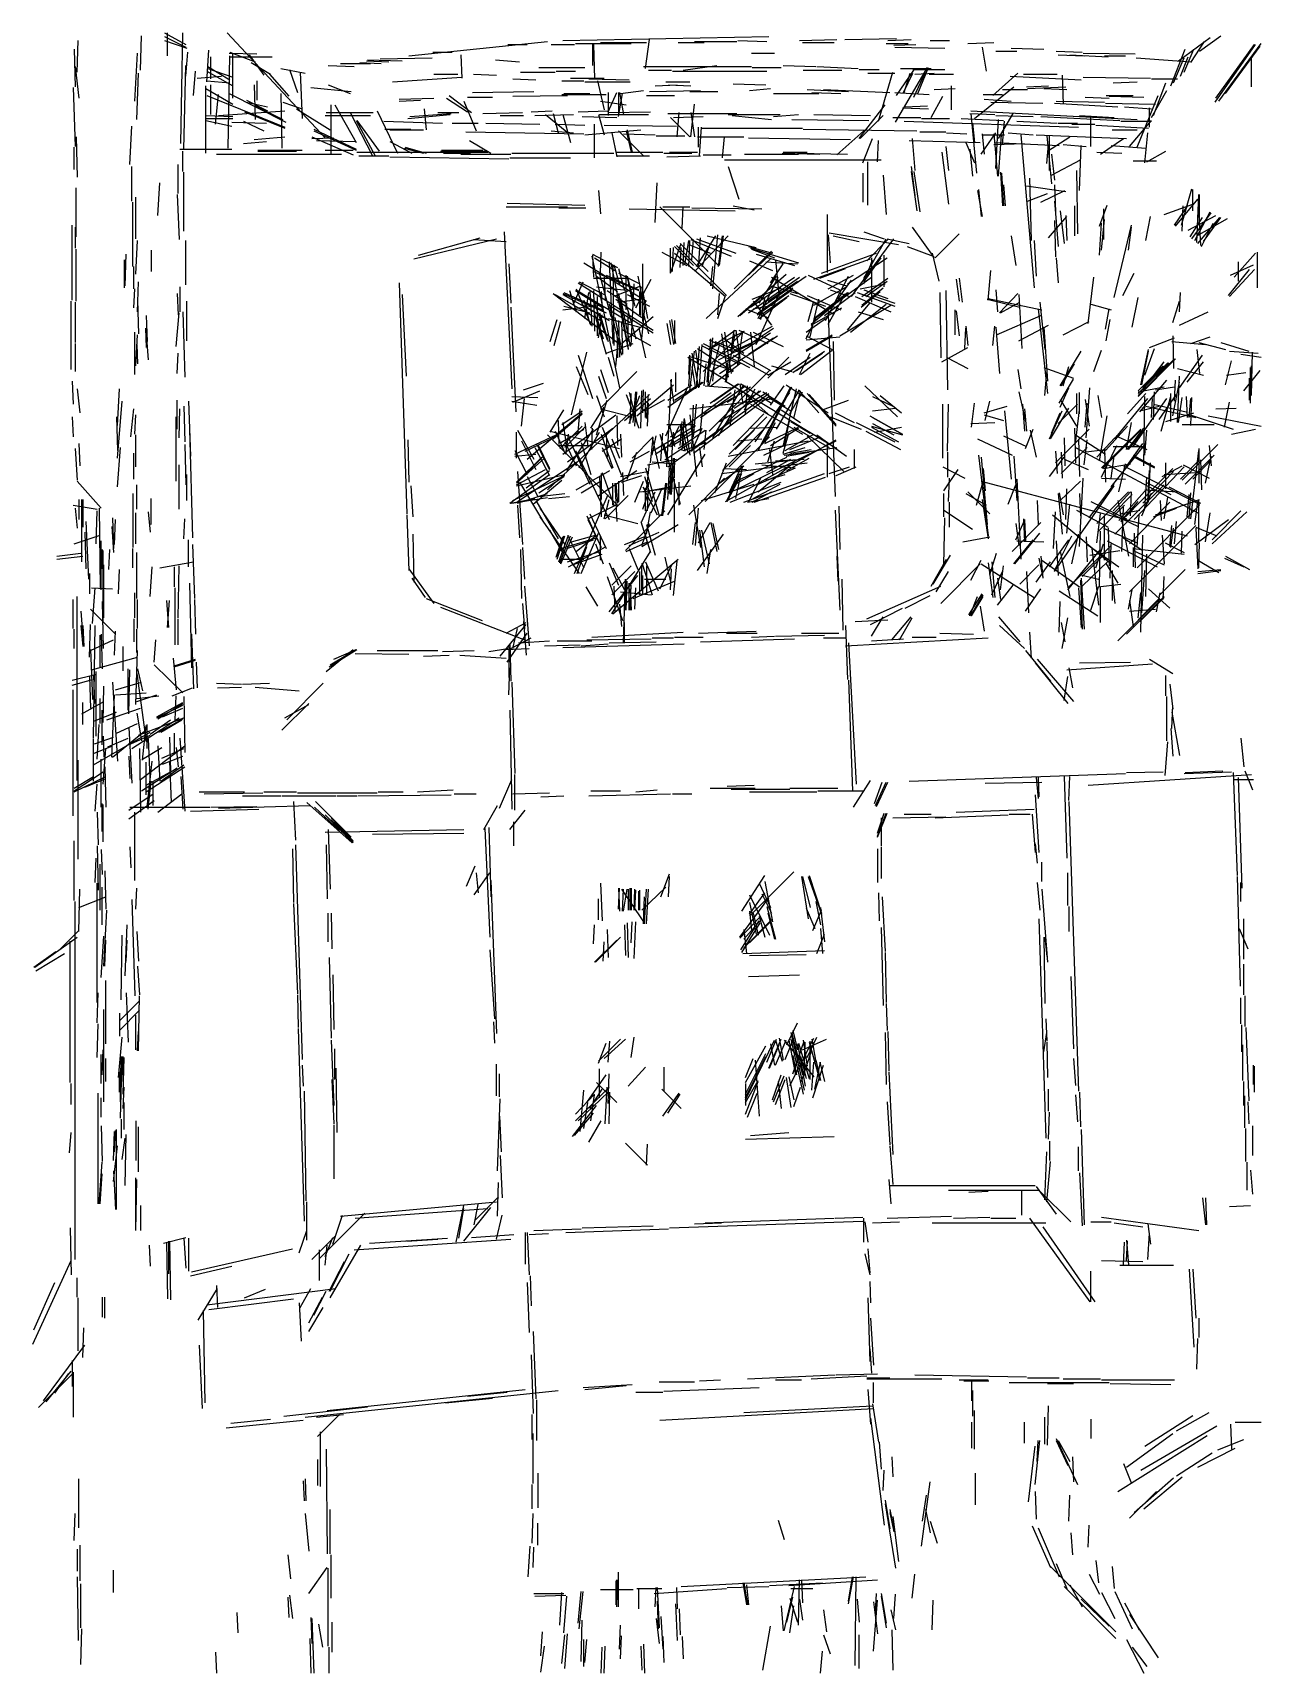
# Model space of a CAD drawing. Header units: metres. Extents: x 0 to 320, y 574 to 1000.
import ezdxf

# ---------------------------------------------------------------- set-up
doc = ezdxf.new("R2010")
doc.units = ezdxf.units.M
for name, color, linetype in [('BRIDGE', 6, 'Continuous'), ('CREASE', 3, 'Continuous'), ('CUT', 7, 'Continuous'), ('FOLD', 1, 'Continuous'), ('SLOT', 5, 'Continuous')]:
    doc.layers.add(name, color=color, linetype=linetype)

msp = doc.modelspace()

# ---------------------------------------------------------------- linework, layer by layer
at = {"layer": 'BRIDGE'}
for p, q in [((45.5, 987.25), (46, 995.5)), ((46.5, 988), (46.5, 993.75)), ((127, 989.75), (136, 989.75)), ((46.5, 978.75), (46.5, 986.5)), ((147, 987.5), (148.75, 980)), ((162, 986.25), (167.75, 986.5)), ((47.75, 976.25), (48.5, 984)), ((147.75, 982.25), (154.5, 981.25)), ((166.75, 978), (174.5, 978.25)), ((243.75, 979), (250.25, 978.75)), ((289.25, 966.25), (290, 974)), ((152.25, 968), (160.5, 968)), ((174.5, 968.25), (181.75, 968.25)), ((268, 971), (274, 970.5)), ((297, 950), (300.5, 955.25)), ((265.75, 951.25), (266, 941.75)), ((157.75, 923.25), (159.5, 915.5)), ((186.25, 916.5), (192.75, 920.75)), ((199.5, 911.25), (202.25, 916.75)), ((288.5, 908.5), (290.25, 917.25)), ((191.25, 910.25), (196.75, 915.75)), ((167, 904.5), (174.25, 909.25)), ((11.75, 907.5), (12.5, 901.25)), ((291, 900), (291.25, 905)), ((207.5, 900.25), (215.5, 897)), ((27, 887.25), (27, 895.5)), ((238, 891), (238, 884.5)), ((196.25, 886.25), (202, 889.5)), ((303.75, 889), (304, 881.25)), ((11.75, 883.5), (18, 876.5)), ((142.75, 880.5), (147.75, 883.5)), ((152.5, 883.5), (152.5, 878)), ((126.25, 877.75), (134, 880.25)), ((27, 867.25), (27, 875.25)), ((145, 875), (149.25, 866)), ((159.75, 872.25), (162, 864.25)), ((136.25, 863.75), (138, 869)), ((166.75, 853.75), (167.75, 862.75)), ((251.75, 855.25), (252.5, 861.5)), ((27.5, 845.25), (27.5, 852.75)), ((277.75, 846.75), (277.75, 856)), ((223.5, 842.25), (228.5, 848.25)), ((251.5, 846), (258, 840)), ((133.25, 840.75), (142.5, 841)), ((136.5, 842), (145.5, 842)), ((161.25, 842.75), (166.75, 842.75)), ((167, 843), (174.5, 843)), ((269.5, 835), (270.5, 829.75)), ((18.25, 815), (18.25, 824)), ((19.75, 814.5), (25, 816.75)), ((37, 818), (37, 812.5)), ((29.75, 802), (29.75, 810.5)), ((299.75, 807.75), (309.5, 808.25)), ((54.75, 801.75), (64.75, 801.75)), ((219.75, 788), (219.75, 779.25)), ((200.25, 780.75), (202.25, 772.75)), ((147.75, 779), (148.25, 769.25)), ((154.75, 768.75), (155, 759.75)), ((205, 767.25), (205.5, 760.75)), ((149.75, 732.5), (150.25, 738)), ((78.75, 728), (78.75, 736)), ((121.5, 723.5), (121.5, 729.5)), ((23.75, 720.5), (24, 726)), ((18, 716), (18.25, 706.75)), ((239.5, 692), (249, 692.25)), ((245, 632), (245, 642)), ((297.5, 636.75), (306, 641.5)), ((261.25, 628.75), (261.5, 634.25)), ((74.25, 629.25), (74.25, 622.5)), ((221.25, 621.25), (221.5, 626.5)), ((232.25, 616.25), (233.5, 610.25)), ((72, 594.5), (76.75, 601.25)), ((234, 585), (234.25, 592.75)), ((12.75, 576), (13, 585.25)), ((152.75, 580), (153, 586.25)), ((159, 581.25), (159.25, 573.75)), ((215, 575), (215, 583.75))]:
    msp.add_line(p, q, dxfattribs=at)
at = {"layer": 'CREASE'}
for p, q in [((11.75, 989.75), (12, 998)), ((28.25, 990.25), (28.5, 999.25)), ((147.75, 997.5), (159.75, 997.5)), ((159.5, 990.75), (160.5, 998.25)), ((168, 997.5), (174.75, 997.5)), ((183.5, 998), (191, 997.75)), ((199.5, 998), (209.25, 998.25)), ((200.25, 997.5), (208.5, 997.5)), ((222.5, 998), (228.5, 998.25)), ((243.25, 997.25), (250, 997.5)), ((301.25, 992.25), (304.75, 997.75)), ((303.5, 995.25), (309, 999.25)), ((40, 988.75), (40.5, 995)), ((51.5, 993.75), (62.5, 993.75)), ((90.5, 993.25), (104, 993.5)), ((135, 997), (141, 997)), ((145.75, 997), (145.75, 991.5)), ((146, 997), (146.25, 988)), ((224, 996.75), (229.75, 997)), ((224.25, 996.25), (237.25, 996)), ((250.5, 995.25), (256, 995.25)), ((254.5, 996), (263, 995.75)), ((266.25, 995.25), (273, 995)), ((266.75, 994.25), (273.5, 994)), ((269.75, 994.25), (279.75, 993.75)), ((278.75, 994), (284.25, 994)), ((287, 993.5), (301.25, 992.5)), ((296, 986.25), (299.75, 995.75)), ((296.75, 987), (299.5, 993.5)), ((317, 986), (317, 993.75)), ((11.25, 991.25), (12.25, 983)), ((27.25, 977.5), (27.75, 989.5)), ((39.5, 969.75), (40, 991.5)), ((45.5, 990), (52.25, 986.25)), ((61.75, 989.25), (66.75, 983.5)), ((69.75, 989.75), (70.25, 977.75)), ((77, 991.5), (83.75, 991.25)), ((80.25, 992), (88, 992)), ((85.25, 992.25), (90.75, 992)), ((87, 992.75), (92.75, 992.5)), ((87.25, 993), (96.25, 992.75)), ((114.75, 989.25), (120.75, 989)), ((169.25, 990.25), (178, 991.5)), ((200.5, 990.25), (210.5, 990.25)), ((224.75, 983.75), (229.25, 990.25)), ((225.75, 990.75), (233.75, 990.75)), ((229, 990.5), (237.25, 990.5)), ((229.5, 989.25), (234.5, 989.5)), ((249.75, 983.75), (256.25, 989.5)), ((43, 988.25), (49.25, 988.75)), ((45.25, 985.5), (52.25, 981.5)), ((58.5, 987.5), (58.5, 982.5)), ((72.5, 985.75), (83, 984.75)), ((140, 988.25), (148.75, 988.25)), ((144.75, 988), (155.25, 987.75)), ((165.5, 986.5), (171.25, 986.25)), ((171, 984.75), (178.25, 984.75)), ((182.25, 986.75), (190.75, 986.5)), ((258.75, 985.5), (268.75, 986)), ((281, 987), (287.25, 987.25)), ((291, 978), (295, 985)), ((291.5, 978.5), (294.75, 987)), ((55.75, 982.5), (61.25, 979.75)), ((55.75, 982), (61.25, 980.75)), ((58, 981), (65.25, 977.5)), ((78.75, 981.25), (84.25, 971.5)), ((95.5, 982.75), (104.5, 983)), ((95.5, 982.25), (101, 982.5)), ((108.5, 983.75), (114.25, 979.25)), ((112.25, 982.25), (115.5, 974.5)), ((137.75, 984), (149.25, 984)), ((149.75, 984.5), (149.75, 978.5)), ((152.5, 978.25), (153.5, 984.25)), ((171.25, 973), (172.25, 981.5)), ((192.75, 984.25), (204.5, 984.25)), ((202.75, 984.5), (210.25, 984.25)), ((215, 972.5), (221.75, 981.25)), ((280, 983.5), (289, 983.25)), ((290.5, 975.5), (290.5, 980.5)), ((45.25, 978.5), (52.25, 978.25)), ((45.25, 977.75), (52.25, 977.75)), ((52, 976.75), (61, 976.5)), ((55.25, 979.5), (65.75, 975.25)), ((68.75, 980.25), (77.5, 974.75)), ((76.5, 979.25), (88.75, 979.25)), ((84.25, 977.25), (89.25, 968)), ((84.5, 977.25), (90.25, 969.25)), ((89.75, 979.75), (95, 968.75)), ((97.75, 977.75), (108.75, 978.75)), ((117.25, 979), (127.5, 979.25)), ((130.75, 978.5), (140.75, 978.75)), ((135.5, 979), (136.75, 974)), ((138, 978.75), (140, 971.5)), ((142, 979.5), (149.75, 979.75)), ((143, 978.25), (152, 978)), ((146.25, 967.5), (146.25, 976.25)), ((149.75, 979.25), (160.75, 979.5)), ((215.25, 972.5), (221.25, 978.5)), ((244, 979), (245.5, 963.5)), ((244.5, 976.5), (245, 971.5)), ((250.5, 978.5), (260.25, 978.25)), ((251.25, 972.5), (255, 979)), ((266.75, 976.5), (271.75, 976.5)), ((275.25, 970.5), (275.25, 978.25)), ((283, 977), (291, 977)), ((285.25, 970.5), (291, 977.25)), ((11.5, 973), (11.75, 962.5)), ((57.75, 972.25), (65.75, 973)), ((72.75, 973), (83.5, 968.25)), ((73.25, 975), (84.25, 969.75)), ((73.25, 974.5), (84.25, 969.5)), ((74, 972), (84.25, 971.75)), ((91.75, 975), (98.5, 975)), ((93, 974.75), (101.75, 974.75)), ((112.75, 974.25), (143.5, 973.75)), ((135, 974.5), (140.75, 974)), ((143.75, 973.5), (158.25, 974.75)), ((152.5, 974.5), (159, 968)), ((153.75, 973.75), (162, 973.5)), ((173, 973), (185, 973)), ((173.25, 970.25), (173.25, 975.5)), ((173.5, 968), (174, 975.5)), ((209.25, 968.25), (216.25, 974.5)), ((219.75, 966.5), (220, 972)), ((228.75, 972.5), (229.5, 964.25)), ((247, 973.75), (247.5, 968.5)), ((250, 973.75), (251, 962.75)), ((251.25, 962.75), (252, 973.5)), ((264.5, 964.25), (264.5, 973.25)), ((11, 964.5), (11, 970.25)), ((38.5, 969.75), (52, 969.75)), ((39.25, 964), (39.25, 969.25)), ((48, 968.5), (80.5, 968.5)), ((58.75, 969.5), (70.25, 969.5)), ((58.75, 969.25), (68.75, 969.25)), ((85, 968), (92.75, 968)), ((93, 967.75), (124, 967.25)), ((106.25, 969.25), (118.25, 969.25)), ((111.5, 968.5), (124.5, 968.5)), ((152, 969), (164, 969)), ((165, 967.75), (173.75, 968)), ((195, 968.75), (204.75, 968.5)), ((237.5, 970.5), (238.25, 964.25)), ((250, 971), (258, 971.25)), ((265, 968.5), (265.75, 961.75)), ((276.75, 969), (283.25, 968.75)), ((280.5, 970.75), (289.5, 970)), ((289.75, 966.5), (294.75, 969.25)), ((39.5, 948.5), (39.5, 963.75)), ((124.25, 967.5), (140, 967.5)), ((180, 967), (220.75, 967)), ((181, 965.25), (183.75, 956.75)), ((228.5, 965.25), (229.5, 957.75)), ((228.5, 964), (230, 953.75)), ((229.25, 964), (230.75, 953.5)), ((251.75, 963.75), (252.25, 955)), ((252, 963.5), (252.5, 955)), ((265, 963), (272.5, 967)), ((11.5, 947), (11.5, 959.75)), ((32.75, 952.5), (33.25, 961)), ((162, 950.75), (162.5, 961)), ((221.25, 963), (222, 952.75)), ((246, 959.25), (246.75, 952.25)), ((265.75, 960.5), (266, 953.5)), ((298.75, 950), (301.5, 959.5)), ((301.75, 953.75), (301.75, 959.25)), ((26.25, 939.25), (26.25, 956)), ((27, 946.5), (27, 957.25)), ((245.75, 959), (247, 952.25)), ((262.25, 956), (268.5, 959)), ((277.5, 949.75), (279.5, 955.25)), ((294.25, 952.75), (301.75, 955.5)), ((297.25, 949.75), (303, 956.75)), ((123.25, 954.75), (139.25, 954.75)), ((137, 954.5), (144, 954.5)), ((155.25, 954.25), (182.75, 953.75)), ((169, 949.25), (169.25, 954.75)), ((171.5, 954.5), (189.75, 954.25)), ((278, 943.5), (278.75, 951.5)), ((278.5, 954.25), (278.5, 946.25)), ((300.5, 948.75), (307.75, 952.5)), ((301.5, 946.5), (306.5, 953.25)), ((302.25, 946), (306.25, 953.5)), ((302.75, 947.25), (310.75, 951.75)), ((303, 945.25), (308.75, 952)), ((303.25, 952.75), (303.75, 944.75)), ((304.5, 945.75), (309, 952)), ((11.25, 949.5), (11.25, 944)), ((99.25, 941.25), (120.75, 946.5)), ((172.5, 938.25), (181, 947.25)), ((172.75, 939.25), (177.75, 947.25)), ((172.75, 946.5), (183, 942.75)), ((173.25, 938.75), (173.75, 946.75)), ((175.5, 947.25), (188.25, 944.25)), ((178.5, 939.25), (179.5, 947.25)), ((178.75, 939.5), (179.75, 947.25)), ((207, 947.5), (207.5, 940.25)), ((208.25, 947.25), (215, 945.75)), ((216.25, 936.25), (222, 946.5)), ((228.75, 949.5), (234.5, 941.5)), ((254.5, 947.25), (255.75, 939.5)), ((277.5, 942.25), (278, 950.5)), ((285, 943.5), (285.75, 949.5)), ((304, 944.5), (307, 950.5)), ((24.25, 934.25), (24.5, 942.5)), ((27, 937.25), (27.5, 946)), ((31, 943.5), (31, 938)), ((40, 934.5), (40, 946)), ((114.75, 946.25), (123.25, 945.75)), ((145.75, 942.25), (146, 936.5)), ((163.75, 943), (170.25, 939.5)), ((166, 937.5), (168.75, 945.25)), ((166.5, 938), (166.75, 944.25)), ((167, 944.5), (172, 939.5)), ((168.5, 945.25), (175.75, 938)), ((168.5, 939), (168.75, 944.25)), ((170.75, 945), (176.25, 942.75)), ((171.25, 946.25), (181.75, 942)), ((182.5, 933.5), (192.25, 943.25)), ((186.25, 944.5), (192.5, 942.75)), ((186.25, 937), (192.5, 943)), ((187, 943.75), (193, 941.5)), ((188.25, 942.5), (198.25, 939.5)), ((217, 940.75), (222.5, 946.25)), ((221.5, 934), (221.5, 942.25)), ((227.5, 944.5), (234.25, 942)), ((260.5, 946), (261, 936.75)), ((312.5, 936.5), (318, 942.75)), ((318.5, 933.75), (318.5, 943)), ((124, 940), (124.5, 929.75)), ((145.5, 942), (152.75, 907.75)), ((152.5, 938.75), (154, 933)), ((158.75, 925), (158.75, 940)), ((190.75, 940.5), (199, 940)), ((192, 935), (195.25, 940)), ((193.25, 941), (194.25, 931)), ((203.25, 936), (218, 941.25)), ((212, 934.75), (222.25, 941.5)), ((216.25, 935.25), (220.75, 941.5)), ((218.25, 941.5), (218.25, 930)), ((248.5, 930.5), (249.25, 938.25)), ((311.25, 931.5), (317.75, 938.5)), ((27.5, 927.5), (27.75, 935.25)), ((38.5, 934), (38.5, 927.5)), ((140.75, 929.5), (143.25, 935.25)), ((141.5, 933.5), (145.25, 924)), ((146, 936.25), (155.25, 936.25)), ((147.5, 937.25), (150.5, 926.25)), ((149.25, 937), (157.75, 933.25)), ((152.5, 937.5), (158, 934.75)), ((154.5, 928), (154.5, 937)), ((154.75, 936.75), (156.75, 929)), ((157, 928.5), (161, 936)), ((157.5, 936.75), (159, 929.25)), ((158.25, 926.5), (158.25, 934)), ((158.5, 934), (160, 925.75)), ((186.75, 928.75), (198.25, 936.5)), ((187.25, 930.75), (194.75, 933.75)), ((188.75, 925.75), (194, 936.5)), ((188.75, 927.25), (197.75, 933.75)), ((189, 929.75), (193.5, 936.75)), ((191.25, 930.25), (199, 935.5)), ((201.75, 937), (210, 933.25)), ((203.25, 929.25), (211.75, 934)), ((206.75, 935.75), (211.75, 934.25)), ((215.75, 931.5), (222.5, 936.25)), ((274.5, 924.5), (276, 936.5)), ((11.25, 930), (11.25, 919.5)), ((27.5, 930.5), (27.75, 921.75)), ((40.25, 920), (40.25, 930.25)), ((96.25, 932), (97.25, 910.75)), ((136, 932), (147.75, 925.25)), ((138, 932.25), (149.25, 927.25)), ((138, 928), (147.5, 929.25)), ((138.25, 932.5), (148.25, 928)), ((141.25, 933), (148.5, 928.5)), ((142.75, 929.5), (149.75, 925.5)), ((143.5, 930.5), (145, 924.25)), ((145, 932.75), (145.5, 923.75)), ((146, 933), (146.25, 922.5)), ((146.25, 929.75), (149.5, 920.25)), ((147, 921.25), (147, 931.5)), ((151.75, 930.75), (158.5, 926)), ((154.25, 930), (157, 920.5)), ((154.75, 932), (160.5, 929)), ((158, 926.75), (158, 932.75)), ((158.5, 920.5), (159.5, 930.25)), ((184, 926.5), (189.75, 931.5)), ((187.5, 930.25), (192.25, 924)), ((188.5, 926.75), (197.5, 933.25)), ((189, 925.75), (196.25, 931.25)), ((189.5, 926.75), (196.75, 931.75)), ((189.5, 925.5), (190.5, 931)), ((197, 932.25), (206.25, 929)), ((201.5, 931.75), (210.25, 928)), ((201.75, 925), (203.25, 930.25)), ((202.25, 921), (204.5, 930.75)), ((203.25, 925.75), (212, 932.5)), ((206, 926.5), (214, 932.5)), ((207, 924.25), (211.5, 932.25)), ((212, 922.75), (217.75, 929.75)), ((212.75, 922.25), (222, 929.5)), ((214, 931.5), (223.25, 927.5)), ((214.5, 932.5), (224.25, 929)), ((248.25, 930.75), (256.75, 928.75)), ((262, 930), (263.25, 917.75)), ((275.25, 929.5), (280.5, 928)), ((286, 923.5), (287.5, 931.25)), ((298.25, 927.5), (298.5, 932.5)), ((124.5, 928.75), (125.75, 901.5)), ((135.75, 918.75), (137.5, 925)), ((146.25, 927), (149.25, 916.5)), ((146.75, 926.25), (148.5, 920.5)), ((147.25, 920.75), (148.25, 926.75)), ((147.5, 927.25), (149.75, 919.75)), ((149.75, 925.75), (158, 923.5)), ((151.5, 926), (153.25, 917.75)), ((152.5, 925.25), (152.75, 915.75)), ((153.25, 919.25), (161.5, 926.25)), ((153.25, 925), (153.5, 916.5)), ((185.5, 928.25), (191.25, 926)), ((201.25, 920.5), (203.75, 925.75)), ((202.5, 924), (210.5, 928.5)), ((240.25, 927.75), (241, 921.25)), ((268, 921.5), (274.75, 925)), ((298.25, 924), (305.75, 927.5)), ((27, 913.5), (27.5, 921.5)), ((152, 922.5), (152.25, 915.5)), ((153.25, 923), (160.75, 918.75)), ((175.75, 917.75), (182.75, 922.75)), ((176.25, 918), (185.25, 922.5)), ((176.25, 913), (177, 920.75)), ((179.25, 921.75), (181, 910.5)), ((180, 922.25), (181.75, 911.5)), ((180.5, 909.5), (182.75, 921.75)), ((183.5, 913.75), (184.75, 922.5)), ((183.75, 922.75), (191.25, 919.25)), ((186, 918.75), (192.75, 923.25)), ((186.75, 922.25), (187.75, 913.25)), ((187.5, 922.25), (195.25, 918.5)), ((201.25, 917.5), (208, 921.5)), ((201.25, 917.25), (208, 921.25)), ((201.25, 921.25), (208, 917.75)), ((201.25, 920.25), (210, 921)), ((250.5, 923.5), (251.5, 911.5)), ((256.5, 920), (264.25, 924)), ((263, 923.5), (264, 909.5)), ((290.5, 918.25), (297, 920.75)), ((296.5, 921.25), (296.75, 912.75)), ((11.25, 919.25), (11.25, 912)), ((171, 907), (172.25, 917.25)), ((171.5, 916.75), (173.25, 907.75)), ((172.5, 917.5), (173.25, 912.5)), ((172.75, 907.75), (173.5, 918.5)), ((173, 918), (182.25, 912)), ((173.5, 908), (174.25, 919)), ((174, 918.75), (183.75, 914)), ((175.75, 908.25), (176.5, 920.5)), ((176, 908.25), (178.75, 918.75)), ((177.5, 919.75), (182.75, 917.75)), ((178.5, 915), (187.25, 919.25)), ((182.25, 917.25), (189.25, 920.5)), ((182.75, 917.5), (192, 912.25)), ((197.75, 911.75), (206, 917.25)), ((198.75, 912.25), (205.5, 916.75)), ((199.75, 911.25), (208, 917.5)), ((208.25, 919.75), (208.5, 904.5)), ((236.5, 914.5), (243.25, 918.25)), ((267.25, 908.25), (272.75, 917.25)), ((289.25, 911), (291.75, 918)), ((296.25, 919.75), (305, 919)), ((303.25, 919.5), (310.25, 917.75)), ((311.25, 917.25), (318.75, 916.75)), ((314.25, 916.5), (319.5, 915.75)), ((317, 905.75), (317.25, 917)), ((141.5, 913.25), (144.5, 906)), ((170.5, 915.75), (180.5, 909.75)), ((170.75, 916), (182.25, 912.25)), ((171.5, 913.25), (172.5, 907.5)), ((176.5, 908.25), (184.25, 914.25)), ((182.25, 916.25), (191.25, 911.25)), ((191.25, 911), (197.25, 914.5)), ((195.75, 911.25), (202.25, 915.75)), ((263, 913), (270.75, 910.25)), ((267.5, 908.25), (271, 914)), ((287.5, 906.25), (295.5, 914.25)), ((287.5, 907), (294, 913.5)), ((288.75, 907.25), (294.25, 914.5)), ((288.75, 907.75), (295.25, 914.25)), ((298.25, 907.75), (304.25, 916.25)), ((300.25, 909.25), (304.5, 914.5)), ((316.75, 903.75), (316.75, 913)), ((317, 907.25), (317, 913.5)), ((157.25, 900.5), (166.75, 908.5)), ((165.25, 902.75), (174.5, 909.25)), ((166, 909.75), (166.75, 904)), ((177.25, 904.25), (183.75, 908.75)), ((180.25, 909.5), (209.25, 892)), ((180.75, 904), (186.75, 908)), ((184.25, 908.75), (192.25, 903.75)), ((185.5, 900.75), (186, 908.25)), ((190, 893.25), (197.5, 908)), ((216.5, 908.25), (225, 900.25)), ((287.5, 906.75), (294.25, 908)), ((288, 901.5), (295, 909.75)), ((296.5, 900.5), (298.25, 909.25)), ((297.75, 898.75), (298.25, 910.75)), ((316.5, 904.5), (316.5, 910.25)), ((22.25, 898), (22.75, 907.5)), ((40.75, 904.25), (41.25, 890)), ((125, 904), (132, 907)), ((127.25, 897.75), (128, 905)), ((146.75, 905.75), (148.75, 900.25)), ((146.75, 895.5), (149.5, 904.5)), ((154, 899.25), (160.75, 905)), ((154.5, 906), (157.75, 897.25)), ((155.25, 906.5), (157.25, 898.75)), ((155.25, 898.5), (158, 905.75)), ((155.5, 898.5), (155.75, 906.25)), ((156.25, 898.75), (157, 906.75)), ((156.75, 897.75), (157.25, 906.75)), ((158.25, 897.25), (158.5, 907)), ((159.25, 901.75), (164.5, 904.75)), ((159.75, 899.75), (160.25, 906)), ((160, 897.75), (160.25, 903.75)), ((174.75, 901), (182.75, 905.5)), ((177, 895), (189, 907)), ((181.5, 897.75), (182.75, 907.25)), ((182.5, 902.5), (189.5, 907)), ((184.5, 907), (191.25, 901)), ((185.25, 902), (188, 907.5)), ((190.75, 895), (195.5, 904.25)), ((193.5, 897), (199.5, 907.25)), ((199.25, 907.25), (204.5, 901.25)), ((201.5, 906.25), (209, 897.75)), ((202, 906), (209, 898.25)), ((220.5, 905.75), (226, 901.25)), ((256.5, 906.75), (258.25, 899)), ((267.25, 902.75), (269.5, 907.75)), ((267.25, 904.75), (271.5, 897.75)), ((293, 899.5), (297.5, 906)), ((293.5, 896.5), (296, 905.5)), ((38.25, 894.75), (38.5, 902.25)), ((128.75, 889.25), (143, 901.25)), ((135.5, 894.5), (143, 901)), ((137.75, 898.25), (143, 901.75)), ((147.75, 902.25), (156, 900.25)), ((152, 900.5), (152.25, 892.75)), ((169, 891.5), (169.5, 899.5)), ((169.5, 899.75), (171, 890.25)), ((171.5, 892), (172, 903.25)), ((172, 895), (172.75, 903.5)), ((178.5, 895.25), (182.5, 902)), ((208.75, 901.25), (213.75, 898.75)), ((217.75, 900.5), (226.25, 895.75)), ((218.5, 900), (225.75, 896)), ((238, 891.25), (238.25, 903.5)), ((247.5, 900.75), (252.5, 899.25)), ((258, 902.25), (258.5, 896.5)), ((264.5, 894.5), (267.75, 901.75)), ((264.75, 894.5), (269.5, 902.5)), ((271.25, 893.25), (272.25, 902)), ((277.5, 888.75), (279.5, 900.5)), ((294.75, 899), (302, 901.25)), ((301, 900.75), (312.25, 897)), ((41, 897), (41.75, 868.75)), ((125.5, 890.5), (136.25, 895.5)), ((126, 889.5), (126, 896.25)), ((126.25, 896.75), (130.5, 889.25)), ((136, 896.5), (138.25, 891.5)), ((137.25, 892), (143, 897.75)), ((138.5, 892.25), (144, 897.75)), ((142.25, 887), (147.5, 896.25)), ((148, 895.75), (151, 887)), ((153, 895.75), (153.25, 889.75)), ((162, 890.5), (172.25, 897)), ((165.75, 898), (167, 892.5)), ((165.75, 892.5), (168.25, 897.75)), ((166, 892.5), (174, 897.25)), ((168, 892), (175, 896.75)), ((168.5, 898), (169.75, 891.25)), ((168.75, 898.5), (170.5, 890.75)), ((171.25, 891.25), (182, 899.25)), ((190.5, 893.5), (193.25, 898.75)), ((190.5, 893.25), (199.25, 897.5)), ((192, 892.75), (199.25, 897.25)), ((195.75, 891.5), (203.25, 895.75)), ((197.25, 899), (202.25, 896)), ((198, 897.5), (207.25, 892.25)), ((204, 895.5), (211.75, 890)), ((214.25, 898.75), (224.25, 893.75)), ((218.25, 897.75), (226.25, 895.5)), ((218.25, 897.5), (225.25, 893.75)), ((266, 888.25), (274.75, 897)), ((271.25, 895.5), (279, 890.5)), ((279, 891.5), (284.75, 897.75)), ((281.75, 895.25), (289.75, 891.75)), ((284.5, 891.75), (285.75, 898.75)), ((285, 891.75), (289, 896.75)), ((289.25, 890.25), (289.75, 896.75)), ((299, 898.25), (307.25, 898.25)), ((311.75, 895.75), (318, 897)), ((11.25, 892), (11.75, 883.75)), ((12.25, 893.25), (12.5, 887.5)), ((22.25, 882), (23, 892.25)), ((97.75, 894.25), (98, 883.25)), ((125.5, 891.5), (128.75, 885.25)), ((127.25, 894), (131, 886.5)), ((128.25, 891.25), (135.5, 894.75)), ((130.75, 892.25), (134.5, 885)), ((137, 892.75), (145.25, 892.75)), ((142.75, 893.5), (145.25, 885.25)), ((148.25, 892.25), (150.75, 886.75)), ((161.25, 894.75), (163, 886.75)), ((164.5, 889), (171.25, 893.5)), ((169.25, 891.5), (175.25, 893.5)), ((181.25, 887.25), (186.75, 892.75)), ((197, 891.75), (205, 895)), ((206.75, 884.5), (206.75, 893.25)), ((213.75, 891.75), (213.75, 886.75)), ((245.75, 894.5), (254.75, 890.25)), ((267.5, 885.5), (274.25, 892.25)), ((267.5, 891), (267.75, 884.25)), ((272, 894.5), (272.25, 884.75)), ((278, 884.5), (282, 892.75)), ((278.75, 891.5), (279, 883.25)), ((281, 892.5), (289.5, 892.5)), ((284.25, 887), (288.75, 893.25)), ((303.25, 892), (303.25, 883)), ((306, 892.75), (306.5, 887.5)), ((125.5, 890), (131, 890.5)), ((126, 883.25), (132.5, 889.75)), ((126, 883), (133.25, 889.5)), ((126.75, 883.75), (132.75, 889.75)), ((160, 887.75), (167.5, 889.25)), ((165.25, 878.75), (165.75, 887)), ((166, 880), (166.75, 889.5)), ((166.25, 880), (166.75, 887.5)), ((177.5, 880.5), (180.5, 888.25)), ((178.25, 882.75), (185, 887.5)), ((181.25, 880.5), (184.5, 887.5)), ((183, 879), (184.75, 887.5)), ((188, 888), (198.75, 889)), ((188.75, 880.75), (198.25, 888.5)), ((188.75, 882.75), (198.5, 887)), ((189.75, 887.75), (198.25, 887)), ((193.25, 888.75), (200.75, 889.25)), ((209, 885), (214.25, 887.25)), ((255.25, 890), (256, 878.5)), ((264.5, 884.75), (268.25, 889.75)), ((290.25, 878), (290.75, 888.25)), ((299.25, 887.75), (306, 884.25)), ((299.75, 882.75), (307.25, 890.25)), ((126, 882.5), (133.5, 886.5)), ((126.25, 886), (127.5, 867)), ((126.75, 883.25), (132.75, 873.25)), ((128.75, 884.75), (131.5, 879.5)), ((130.25, 877.5), (137.75, 883.75)), ((131.75, 880.5), (138.25, 884.75)), ((141.5, 881.25), (150.25, 886.25)), ((147.25, 879.75), (157.25, 886.25)), ((147.5, 884.75), (148, 874.25)), ((148.25, 885.75), (151.25, 877.25)), ((151.5, 883), (152, 873)), ((159.25, 884.75), (161.25, 878.25)), ((160, 875.75), (160.25, 883.25)), ((163.75, 874.5), (164.75, 883)), ((164, 874.5), (165, 883)), ((180.5, 878.25), (184, 885.5)), ((180.75, 878.25), (184.5, 885.5)), ((187.5, 879), (194.5, 882.75)), ((187.75, 878), (206.25, 884.5)), ((190.75, 883.75), (195.75, 885.25)), ((237, 881), (240.75, 886.5)), ((288.75, 877.75), (296.75, 886)), ((289.25, 876.25), (289.75, 884.5)), ((290, 877.75), (290.5, 886.25)), ((294.25, 885.25), (302.5, 885.75)), ((13, 862.5), (13, 878.75)), ((98.5, 882.25), (99, 874.25)), ((124.75, 877.75), (134, 879.25)), ((131, 878.5), (136.75, 868.5)), ((134.25, 879), (139.75, 879.5)), ((148.75, 873.75), (150, 878.75)), ((149, 873.75), (155, 879.75)), ((158.5, 873), (162, 880.75)), ((158.75, 882), (162.5, 874.75)), ((159, 880.75), (165.75, 882)), ((159.5, 875.75), (159.5, 881.75)), ((186, 878), (191.5, 879)), ((243.25, 880.75), (249, 875)), ((247, 878.75), (248.5, 868.5)), ((266.75, 880.25), (267.75, 869.75)), ((275.25, 878.25), (284.5, 873.75)), ((276.75, 872.5), (285, 880.75)), ((281, 875), (286, 880)), ((282.5, 873.25), (289.75, 881.5)), ((283, 873), (287.5, 878.25)), ((289.25, 881.25), (297.75, 880.75)), ((292, 874.75), (303.5, 878.75)), ((295.5, 882), (303.75, 877.75)), ((300.75, 873.75), (301.25, 880.5)), ((303.25, 867.75), (303.25, 878.5)), ((11.25, 876.5), (11.75, 871.25)), ((21, 874), (21.25, 866)), ((144.25, 874.5), (148, 866.25)), ((144.5, 873.75), (152.25, 877.5)), ((148.75, 874.75), (157.5, 872.5)), ((159.75, 869.75), (160.75, 875.5)), ((172, 877.25), (173.75, 866.25)), ((172.5, 866.75), (173.25, 876.5)), ((209.75, 877), (210, 865.75)), ((237, 876), (244.5, 871)), ((265.5, 866), (266, 875.5)), ((269, 870), (269.75, 877.5)), ((271.5, 876), (279.75, 871.5)), ((276.75, 867.5), (277.75, 875)), ((277, 876.75), (287.5, 871.75)), ((277.25, 870.5), (284, 877.25)), ((278.75, 863), (278.75, 874.5)), ((283.25, 865.25), (283.75, 876.75)), ((287.25, 866.25), (287.75, 874.75)), ((289.5, 871.75), (295.75, 878)), ((305, 867.75), (306.25, 875.25)), ((306.75, 868.25), (314.25, 875.75)), ((306.75, 867.25), (315.75, 875.5)), ((13.75, 870.25), (14, 860.75)), ((99, 869.75), (99.25, 857.25)), ((142.75, 859.5), (147.25, 870)), ((144.5, 873.5), (147.25, 867.75)), ((155.25, 866.75), (163, 870.25)), ((158.25, 873), (160.75, 865)), ((158.5, 866.5), (168, 872.25)), ((173, 860.25), (179.75, 869.75)), ((173.5, 870.75), (174.75, 861.25)), ((174, 870.75), (176, 862)), ((176.5, 872.75), (178, 865.25)), ((177, 872.5), (178.5, 865.75)), ((254.75, 865.25), (262.25, 872.75)), ((255.5, 862), (262, 870)), ((270.25, 862), (272, 869.75)), ((278.5, 871.25), (287.25, 867.5)), ((279.75, 871.25), (280, 861.5)), ((286.5, 870), (286.75, 861)), ((296, 866.25), (296.75, 871.25)), ((297, 867.25), (297.5, 873)), ((302.25, 867), (311, 873.5)), ((26.25, 861), (26.25, 866)), ((41.75, 867), (42.25, 853)), ((127.5, 866.25), (128, 858)), ((136.5, 863.25), (138.5, 869.25)), ((137.25, 862.25), (140, 869.25)), ((137.5, 862), (140.5, 869)), ((137.5, 866), (146.75, 868.75)), ((139.25, 869.5), (143.5, 861)), ((139.5, 861.25), (149.25, 866.5)), ((140.25, 867.75), (146.5, 869.5)), ((141.75, 859.5), (144.25, 866.5)), ((146.5, 867.25), (148.5, 862)), ((155.25, 866), (157.5, 860.5)), ((175.5, 859.5), (176.5, 865.75)), ((255.25, 862), (260.25, 868.25)), ((264.5, 861.25), (269.5, 868.25)), ((265.75, 860.25), (270.25, 869.25)), ((266.25, 868), (266.75, 859)), ((274.25, 867), (282.5, 861.25)), ((275, 864.25), (282.75, 865.5)), ((276.5, 861), (278.5, 867.25)), ((280.25, 858.25), (280.5, 867.25)), ((286.25, 865.5), (294.25, 861.75)), ((293.75, 869.5), (294.25, 862)), ((303.25, 861), (303.5, 867.5)), ((6.5, 863.25), (13.25, 864)), ((27.25, 853), (27.25, 865)), ((30.75, 853.5), (31.25, 861.25)), ((33.25, 861), (42, 862.5)), ((139.25, 862.5), (147.5, 865.25)), ((140.5, 861.75), (148.25, 864.5)), ((150, 862.25), (152.5, 856.5)), ((158.5, 862.25), (161.25, 854)), ((159.5, 862.5), (162.75, 855)), ((159.75, 861.5), (159.75, 854)), ((164.5, 863.75), (166, 857.25)), ((234.25, 856.75), (238.75, 864.25)), ((244, 857.75), (246.75, 863)), ((248.5, 862.25), (249.75, 853.25)), ((249.5, 862.5), (250.25, 853.25)), ((262.5, 863), (272.25, 856)), ((267.25, 865.25), (269.75, 853.5)), ((273, 858.75), (279, 864.75)), ((273, 856.25), (279.75, 862.75)), ((289.5, 853.5), (289.75, 864.5)), ((98, 860.75), (104.5, 851.75)), ((98.75, 858.25), (102.25, 853.25)), ((149.5, 858.75), (153.5, 847.25)), ((150, 849.5), (157.5, 859)), ((150.75, 854), (156.75, 860)), ((151, 861), (154, 855.25)), ((154.25, 850), (154.5, 857.5)), ((154.5, 850), (154.75, 857.5)), ((156.25, 853), (167, 857.5)), ((210.5, 858), (210.75, 844.75)), ((235, 854.75), (238.25, 860)), ((249.5, 854), (252.25, 860)), ((258.5, 860), (259, 849.25)), ((280.75, 860.25), (280.75, 852.5)), ((288.5, 849.25), (289.25, 860.25)), ((293, 853.75), (299.75, 860.5)), ((15.5, 855.75), (21, 855.5)), ((15.75, 846.5), (16.5, 855.75)), ((42.25, 852.75), (42.5, 843.75)), ((102.5, 853), (117, 847.25)), ((128, 856.25), (129.25, 840.75)), ((153, 854.75), (161, 854)), ((217, 847.75), (236.25, 856.25)), ((227, 850.5), (233.5, 853.75)), ((243.75, 848.5), (245.75, 853.5)), ((244.25, 848.5), (247.25, 853.5)), ((267, 855), (277, 848.5)), ((277, 856), (283, 856.75)), ((287.5, 847.5), (293, 853)), ((288, 847), (294.25, 853.25)), ((15.25, 850.25), (21.75, 843.75)), ((18.25, 852.25), (18.5, 840)), ((218, 846.25), (226.25, 850.5)), ((218.25, 843.25), (221.25, 848.25)), ((251.25, 848.25), (256.75, 841.75)), ((267, 844.25), (267.25, 852.25)), ((13.25, 846), (13.5, 840.5)), ((121.75, 838), (128.5, 846.25)), ((123.5, 836.5), (128.75, 844)), ((125, 840), (126.25, 845.25)), ((127.75, 847), (128.5, 838.25)), ((154, 841.5), (154, 846.75)), ((180.5, 844), (188.5, 844)), ((200, 844), (209.75, 844)), ((214, 847), (222.5, 847.5)), ((259.25, 844.25), (259.75, 837.5)), ((267.75, 840), (269.25, 848)), ((17.75, 835), (17.75, 843.5)), ((18, 843.75), (18.25, 834.75)), ((76.5, 834), (83.5, 839.75)), ((77.25, 835.25), (84.5, 839.75)), ((78.5, 837.25), (84.25, 839.75)), ((124, 840.5), (124, 832.5)), ((124.25, 841.25), (124.5, 831.5)), ((126.5, 841.5), (134.5, 842)), ((138, 840.25), (169.5, 841.25)), ((144.25, 842.25), (161, 842.5)), ((173.75, 841.75), (198.25, 842.5)), ((205.75, 842.75), (211.5, 842.75)), ((212.25, 841.5), (214.25, 804.75)), ((218.25, 842), (226.5, 842.5)), ((15.5, 834.5), (27.5, 837.75)), ((31.75, 835.75), (39.25, 828.5)), ((36.75, 837.5), (37.5, 829.25)), ((42.75, 836.5), (43, 829.75)), ((77.5, 835.75), (82.5, 838.75)), ((84, 838.75), (98, 838.5)), ((101.75, 838), (108.5, 838.25)), ((111.25, 838.25), (123.25, 837.5)), ((258.25, 839.5), (264.75, 831.5)), ((260.75, 836.25), (269.25, 825.75)), ((261.25, 837.25), (270.75, 826.25)), ((269, 834.5), (291.25, 836)), ((290.5, 837.25), (296.5, 833.5)), ((10.5, 830.5), (15.75, 832)), ((25, 824), (25, 834.75)), ((25.25, 823), (25.5, 834.5)), ((27.25, 833.5), (29.75, 815.75)), ((27.5, 834.75), (28.75, 829)), ((124, 828), (124.25, 835)), ((124.75, 831.25), (125.5, 807.5)), ((18.5, 820.75), (18.75, 830.25)), ((21.75, 828), (29.75, 828.5)), ((37.25, 821.5), (37.5, 827.75)), ((48.25, 829.75), (54.5, 830)), ((58, 830), (69.5, 829)), ((295.75, 830.75), (296.5, 824.25)), ((19.5, 821.5), (28.25, 824.5)), ((32.5, 822.25), (39.25, 826)), ((32.75, 821.75), (39.25, 825.75)), ((65, 818.75), (72, 825.75)), ((65.75, 822), (72, 825.5)), ((296.25, 819.25), (296.5, 825.25)), ((296.25, 823.5), (298.25, 812.25)), ((17, 811.25), (17.5, 820.25)), ((21, 811.75), (29.25, 818.5)), ((22, 818), (27.5, 820.5)), ((28.75, 811), (29.75, 820)), ((296, 819.25), (296.5, 812)), ((294.5, 807), (295.25, 815.75)), ((18, 798.75), (18, 811.25)), ((18.5, 804.75), (19.25, 814)), ((30, 798.75), (31.25, 810.75)), ((34, 810), (39.25, 812)), ((11, 803), (18.5, 808)), ((11, 802.75), (19.25, 806.75)), ((19, 809.25), (19.25, 798.75)), ((28.5, 803), (37.75, 809)), ((29.75, 802.75), (39.75, 809.25)), ((38.75, 806.75), (39.25, 798.25)), ((121.5, 798.5), (124.75, 806)), ((125.5, 798), (125.5, 807.25)), ((213.5, 798.75), (218, 805.75)), ((261.5, 806.5), (261.75, 801.5)), ((269.5, 800.5), (269.75, 806.75)), ((274.5, 804.5), (317, 807.25)), ((284.5, 807.75), (294, 808)), ((299.5, 807.5), (311.75, 808)), ((313.5, 806.5), (314.5, 777.75)), ((25.25, 798), (31.5, 802.25)), ((32.75, 797.5), (39, 802.25)), ((43.5, 802.75), (55.25, 802.75)), ((44.75, 802.25), (60, 802.5)), ((79.25, 801.75), (84.5, 801.75)), ((84.75, 801.75), (109, 802)), ((109.75, 802.25), (115.5, 802.25)), ((125, 802.25), (134.5, 802.5)), ((132.25, 801.5), (138.25, 801.75)), ((144.75, 801.75), (166, 802.25)), ((166.5, 802.25), (171.5, 802.25)), ((176.25, 803.75), (188, 803.75)), ((186.5, 802.75), (204, 802.75)), ((204.25, 803), (216, 803)), ((219, 799.75), (221, 805.25)), ((219.25, 799.25), (222, 805.25)), ((219.5, 799), (222.5, 805.25)), ((247.75, 805), (262.5, 805.25)), ((260.75, 802), (261.75, 787)), ((17, 797.5), (17.25, 789)), ((18.25, 792.5), (18.25, 799.75)), ((18.5, 789.75), (18.5, 799.5)), ((25.25, 795.75), (31.75, 800.5)), ((26.75, 779.75), (26.75, 797.5)), ((68, 800.25), (68.5, 790.25)), ((71.5, 800), (83.25, 789.5)), ((73.5, 798.75), (80, 792.75)), ((73.75, 800.25), (83, 791)), ((219.75, 791.25), (222, 797.25)), ((219.75, 791), (222.25, 797.25)), ((219.75, 792), (221.5, 797.25)), ((269.5, 800.25), (272, 725)), ((76.25, 796.75), (83.5, 789.5)), ((77, 793), (77.5, 777.5)), ((77.75, 796), (83.5, 790)), ((77.75, 795.5), (83.5, 789.75)), ((118.75, 793.5), (119.25, 775.5)), ((220.75, 796), (220.75, 788.75)), ((223.75, 796), (237.5, 796.25)), ((226.75, 797), (233.75, 797)), ((234.75, 796), (253.75, 796.75)), ((254, 797), (259.5, 797)), ((17, 788.75), (17.25, 777.25)), ((68.5, 789), (70.25, 733.25)), ((88.5, 791.75), (112.25, 792)), ((18, 787.75), (18.25, 781.25)), ((220.75, 788.5), (220.75, 780.25)), ((262.5, 779.5), (262.5, 784.5)), ((17.75, 772), (17.75, 784)), ((19, 782.25), (19.25, 772.25)), ((165.5, 775.5), (165.75, 780.75)), ((184.5, 771.75), (190.5, 781)), ((201.75, 780.75), (205.25, 771)), ((202, 781), (205.25, 771.25)), ((18.25, 768.25), (18.25, 778)), ((27, 772.25), (27.25, 777.75)), ((119.25, 779.75), (120.75, 740)), ((153.25, 777.5), (158.75, 769.25)), ((155, 777.5), (155, 772)), ((155.5, 772), (155.5, 777.75)), ((155.75, 777.75), (155.75, 772)), ((157.75, 772), (157.75, 777)), ((158, 772), (158, 777.25)), ((158.5, 772), (164.75, 778)), ((159.25, 768.5), (159.75, 777.5)), ((159.75, 768.5), (160.25, 777.5)), ((186.5, 776), (191.75, 765.5)), ((189, 779), (192, 772.75)), ((190.5, 779.5), (192.5, 769)), ((261.25, 779.25), (262, 772)), ((262.5, 777.5), (264, 758.5)), ((314.25, 774.25), (314.25, 779.25)), ((11.25, 681.25), (11.25, 774.25)), ((12.25, 772.75), (19.25, 775.5)), ((159, 768.5), (159.25, 775.5)), ((186.5, 774), (188.25, 765.75)), ((191, 773), (193.25, 764.5)), ((205, 772.75), (206, 763.75)), ((221, 775.5), (221.75, 761.25)), ((77.75, 771.25), (78, 762)), ((156.5, 759.5), (157, 769)), ((184.25, 761.75), (189, 769.25)), ((184.5, 761), (189.25, 768.75)), ((185, 762.25), (192.5, 769.75)), ((185, 764.5), (189.75, 769.75)), ((187.5, 771.25), (188.75, 765.5)), ((315, 759.25), (315, 769.75)), ((7, 761.5), (12.25, 766.75)), ((18, 754.5), (18.75, 765.25)), ((27.25, 766.5), (27.75, 758.75)), ((146.25, 758.5), (152, 764.25)), ((146.5, 758.5), (153, 765)), ((185, 767), (185.75, 760.75)), ((263, 765), (263.25, 747.75)), ((263.25, 765), (263.75, 760)), ((1, 756.25), (8.5, 760.75)), ((221.75, 761), (222, 748)), ((27.5, 757.5), (28, 750)), ((78.25, 755.25), (78.5, 741)), ((186.25, 754.75), (199.5, 755.25)), ((315, 750), (315, 758)), ((27.75, 735.5), (28, 749.75)), ((222, 747.75), (222.25, 740.75)), ((315.25, 749.75), (315.25, 741.75)), ((196.25, 737), (199, 742.75)), ((263.5, 743.75), (263.75, 738)), ((22.5, 728.5), (23.5, 739)), ((27.5, 735.5), (27.75, 740.5)), ((147.25, 732.75), (153, 738.5)), ((148.75, 733.5), (154.25, 738.5)), ((155.75, 733.75), (156.5, 739)), ((185.5, 722.75), (193, 738.25)), ((191, 732.5), (193.5, 738.5)), ((191.5, 731), (194.75, 738.5)), ((195.5, 738.25), (203.25, 728.75)), ((196.75, 738.25), (198.5, 729.25)), ((197.5, 740), (200.25, 729.25)), ((197.75, 729.5), (200.75, 738)), ((199.25, 737.5), (202, 728.25)), ((200.25, 735.75), (206.5, 738.5)), ((200.75, 729), (201, 737.75)), ((202, 737.75), (204.75, 727.75)), ((202.25, 728), (202.25, 738)), ((222.5, 740.5), (222.75, 730.25)), ((263, 735.25), (263.75, 740.25)), ((263.75, 737.75), (264, 728.5)), ((23, 722.25), (23.25, 734)), ((23.75, 724.25), (24, 733.75)), ((185.5, 727.25), (190.75, 736.75)), ((185.5, 724.25), (190.75, 734.75)), ((185.5, 723.25), (190.75, 734)), ((199, 737.25), (201, 726.25)), ((200, 727.5), (202.75, 735.75)), ((70.25, 731.75), (70.5, 726.25)), ((79, 731), (79.25, 714.25)), ((144.25, 722), (149.25, 729.25)), ((149.75, 721.75), (150, 729.5)), ((155, 726.25), (159.5, 731.25)), ((164.25, 731.25), (164.25, 725)), ((203, 723.25), (205.75, 731.75)), ((203.5, 725.5), (205, 732.5)), ((222.75, 730), (223.75, 708.5)), ((70.75, 725), (71.25, 696.5)), ((141.25, 717.25), (150, 726)), ((142, 717.25), (149.75, 724.75)), ((142.5, 714.5), (143.5, 725.25)), ((149, 716.5), (149.5, 726)), ((150, 716.5), (150.25, 724.75)), ((185.5, 722), (188.75, 727.75)), ((185.5, 719), (188.75, 727.5)), ((196, 728.5), (197.25, 720.75)), ((272.25, 724.75), (272.5, 715.75)), ((18, 718.25), (18, 723.25)), ((121, 704.25), (121.75, 723)), ((140.5, 713.25), (146.75, 721.25)), ((145.25, 717.25), (146.25, 724)), ((164, 718.5), (168.25, 724.5)), ((165.25, 719.25), (168.5, 724.25)), ((186, 718.25), (188.5, 724.5)), ((316, 722.25), (316.25, 716.5)), ((23.25, 717.75), (23.25, 712.75)), ((27, 717.25), (27, 707)), ((121.5, 718.5), (122, 709.25)), ((141, 713.5), (146, 719.25)), ((264.25, 712.5), (264.5, 719.5)), ((27.75, 704), (27.75, 715.75)), ((185.5, 712.5), (208.5, 713.25)), ((264.5, 712), (264.5, 707)), ((272.75, 715), (273.5, 690.25)), ((317.25, 716), (317.25, 708.25)), ((21.25, 701.5), (22.25, 710.75)), ((121.75, 708.25), (122.25, 697.25)), ((154.25, 711.5), (160, 705.75)), ((159.75, 705.75), (160, 711.25)), ((223, 710.75), (223.75, 700.75)), ((17.75, 695.75), (18.25, 703.5)), ((21.25, 704.25), (21.75, 694.25)), ((263.75, 696.25), (264.75, 706.75)), ((316.75, 704.5), (317.25, 698.25)), ((121, 692.5), (121.25, 701.25)), ((222.75, 702), (223.25, 695.75)), ((238.25, 699.25), (261.75, 699.25)), ((261, 700.25), (266.25, 693)), ((28.25, 695.25), (28.25, 688.75)), ((71.5, 686.25), (71.5, 696.25)), ((110.25, 685.75), (112.25, 695.25)), ((115.25, 691.5), (121.25, 697.5)), ((262, 699), (270, 691)), ((304.25, 697.25), (305, 690.25)), ((305, 697.25), (305.25, 690.25)), ((311.25, 695), (316.75, 695.25)), ((74.75, 681.5), (86.5, 693.25)), ((78.25, 685.25), (80.75, 692.75)), ((84, 692), (118.5, 694.5)), ((111, 686.75), (112.25, 694.5)), ((112.25, 686), (119.25, 694.75)), ((165.75, 689.5), (216, 691.25)), ((216.5, 691), (217.25, 685.75)), ((218.5, 690.75), (225.5, 691)), ((234, 690.75), (263.5, 690.75)), ((259.25, 692), (275, 670.25)), ((275.25, 691), (280.5, 691)), ((281.25, 690.75), (288.75, 689.75)), ((39.5, 686.75), (40, 679)), ((40.75, 686.75), (40.75, 678.25)), ((69.5, 683), (71.5, 688.75)), ((72.75, 681.25), (78.75, 687.25)), ((76.25, 682), (78.25, 687)), ((83.75, 683.75), (124.5, 686.5)), ((128.25, 688.25), (128.25, 680)), ((128.75, 688.25), (129.25, 677.25)), ((129.25, 687.75), (134.25, 688)), ((138.75, 688.25), (165.5, 689.25)), ((262.75, 689.75), (276.25, 670.25)), ((290, 690.5), (290.75, 685.25)), ((290, 681.25), (290.5, 688)), ((35.5, 686), (35.5, 677.5)), ((76.25, 679.75), (76.75, 685)), ((77.5, 671.25), (85.5, 685)), ((77.5, 673), (82.5, 682.75)), ((216.5, 682.75), (217.75, 677.25)), ((217.25, 684), (217.75, 677.75)), ((283.75, 679.75), (284, 685.75)), ((284.5, 681), (284.75, 686)), ((0.25, 659.25), (10.25, 681)), ((275.25, 670.25), (275.25, 678.25)), ((278, 681), (288.75, 680.75)), ((282.75, 679.75), (296.75, 679.75)), ((301.75, 678.75), (302.5, 666)), ((43.25, 665.5), (48.25, 673.75)), ((129.5, 677), (129.75, 669.25)), ((217.75, 675.5), (218, 670)), ((19, 666), (19, 671.5)), ((46, 668.25), (68, 671)), ((44.5, 668), (45, 644)), ((72, 662.5), (75.75, 668.75)), ((218, 666), (218.75, 653.75)), ((303.25, 666), (303.25, 661)), ((13.25, 655.75), (13.5, 663.5)), ((130.25, 662.5), (131, 645)), ((302.75, 652.75), (303, 660.75)), ((3, 644.5), (13.75, 659)), ((3.75, 644.25), (10.25, 652.25)), ((143.75, 647.5), (154.5, 648.5)), ((163, 649.5), (172.25, 649.5)), ((164.25, 647), (189, 648)), ((193.25, 650), (200, 650)), ((202.5, 650.25), (217, 651)), ((217, 650.5), (223, 650.5)), ((217, 650.25), (236.5, 650.25)), ((218.75, 644), (218.75, 649.25)), ((241, 650), (248.5, 650)), ((242.25, 649.75), (248.75, 649.75)), ((254, 649.25), (280, 649.25)), ((264, 649), (270.75, 649)), ((280.25, 649), (296, 648.75)), ((71, 640.25), (136.75, 647.25)), ((107.5, 644), (119.75, 645.25)), ((131.25, 634.25), (131.25, 644.75)), ((157, 646.75), (164, 646.75)), ((218.5, 643.75), (220, 633.75)), ((50.5, 637.5), (70.5, 639.5)), ((74.25, 635.25), (80, 641)), ((163.25, 639.5), (218.75, 642.5)), ((264, 633), (264.25, 643.25)), ((220.25, 633.75), (220.75, 626.75)), ((260.75, 622.75), (262, 634.25)), ((266.25, 634.75), (271.75, 622.75)), ((266.25, 634.25), (269.25, 627.75)), ((266.75, 634.25), (269.75, 628.75)), ((303, 627.25), (312.75, 632.25)), ((270.5, 630), (270.75, 623.5)), ((131.5, 625.75), (131.5, 616.75)), ((245.25, 617.5), (245.25, 625.75)), ((286.5, 615.5), (296.75, 624.5)), ((289, 616.5), (299, 624.75)), ((221.75, 618.75), (223, 611.25)), ((260.75, 621), (261, 613.75)), ((71, 615.25), (72, 605.5)), ((77.5, 604.75), (77.5, 616.25)), ((223, 616.25), (224, 611)), ((223, 615.5), (224, 610.5)), ((223.75, 614.5), (225.25, 602.75)), ((131.5, 607), (131.5, 612.75)), ((194, 613.5), (195.5, 608.5)), ((260, 612), (264.75, 601.25)), ((261.5, 611.5), (267, 598.75)), ((12.5, 607), (12.5, 597.75)), ((130.25, 601.25), (130.5, 606.5)), ((66.5, 604.5), (67.25, 598.25)), ((77.75, 593.25), (77.75, 604.5)), ((21.25, 594.75), (21.25, 600.5)), ((152.5, 591), (152.5, 600)), ((185, 597.25), (186, 591.5)), ((185.75, 596.75), (186.25, 591.5)), ((191.75, 596.5), (205.5, 597.25)), ((196.75, 596.5), (219.75, 598)), ((200, 598), (200.25, 592)), ((212.25, 592.5), (213.25, 598.75)), ((67, 594), (67.75, 588)), ((130.5, 594.5), (138.25, 594.5)), ((130.75, 593.75), (138.75, 594)), ((137.25, 586.25), (137.75, 594.75)), ((138.25, 584.25), (139, 593.75)), ((142, 586.75), (142.75, 595)), ((142.25, 585.25), (143.25, 595)), ((147.75, 595.5), (156.25, 595.5)), ((157.25, 595.75), (163.75, 595.75)), ((161.75, 594.5), (180.5, 595.75)), ((162.5, 596), (163, 585.5)), ((167.5, 596), (167.75, 590.5)), ((180.75, 596), (191.5, 596.25)), ((195.5, 584.75), (198.25, 596.25)), ((199.5, 593), (200.25, 587.5)), ((220.75, 594.5), (222, 586.75)), ((220.75, 593.75), (222, 585.5)), ((268.25, 596.25), (281.75, 582.75)), ((278, 594.75), (281.5, 588)), ((281.5, 595), (286, 585.25)), ((53.25, 589.5), (53.5, 584.25)), ((163.5, 588.5), (164, 580)), ((167.25, 591.75), (167.75, 582.25)), ((168.25, 590.5), (168.5, 583.75)), ((197, 584.25), (198, 591.25)), ((218.75, 592.25), (219.75, 584)), ((223.25, 590.25), (224.5, 585)), ((284, 592), (287.75, 585)), ((285.25, 589), (292.75, 577.75)), ((78, 587), (78, 579.25)), ((132.25, 578.25), (132.75, 584.5)), ((138.5, 575), (139.25, 584)), ((142.75, 576.75), (143, 587.5)), ((190, 574.5), (192, 586)), ((137.75, 576.25), (138.5, 583.75)), ((153, 577.5), (153.25, 583.5)), ((284.5, 582.5), (289, 573.75))]:
    msp.add_line(p, q, dxfattribs=at)
at = {"layer": 'CUT'}
for p, q in [((38.75, 971.25), (39.25, 1000)), ((50.75, 1000), (76.25, 972.75)), ((51, 970), (51.5, 994)), ((308.5, 982.25), (319.5, 997.25)), ((310.25, 984.25), (319.25, 996.5)), ((159, 991.25), (187, 991.25)), ((166.5, 990), (191, 990)), ((195.25, 991.5), (203.75, 991.25)), ((204, 991.25), (214.75, 990.75)), ((220, 977), (223.75, 989.75)), ((224.5, 976.75), (232.75, 991)), ((267.75, 989), (268, 981.5)), ((57.75, 986.5), (58, 977.5)), ((93.75, 987.25), (111.75, 988.5)), ((114.5, 984.5), (130.5, 984.75)), ((160.5, 984.75), (173.75, 985)), ((201.5, 985.25), (212.25, 984.75)), ((205.75, 985.25), (223, 984.5)), ((245, 977.75), (255.25, 986)), ((273.25, 988.5), (290.75, 988.25)), ((45.5, 983.75), (65.75, 975.5)), ((51.25, 984.25), (66, 976.75)), ((64.75, 984.25), (65, 970)), ((77.75, 968.5), (77.75, 981.25)), ((125, 983.5), (139.25, 983.75)), ((249.25, 982), (262.75, 981.75)), ((265.75, 981.75), (282.25, 980.75)), ((266.25, 982.25), (278.75, 982)), ((279, 981.75), (292, 981.5)), ((287.25, 970.25), (292.75, 983.75)), ((48.5, 978.5), (65.75, 979.75)), ((82.75, 979.25), (88.5, 968)), ((91.5, 977), (106.75, 976.5)), ((118, 976.5), (132, 976.25)), ((136, 976.25), (143.75, 976)), ((147.5, 978.75), (160.25, 978.75)), ((165.25, 979), (183.25, 979)), ((197.5, 977.5), (217.5, 977.25)), ((203.25, 978.75), (218, 978.5)), ((226.75, 977), (272, 975.5)), ((241.5, 977.75), (252.5, 977.25)), ((244, 979.75), (287.25, 977.5)), ((256, 977), (266.5, 976.5)), ((262.25, 978.25), (282.75, 977.25)), ((272.25, 978.5), (281.25, 978)), ((148.75, 976), (167.5, 975.75)), ((174.25, 975.25), (200.25, 975.25)), ((186.25, 972.75), (212.75, 972.25)), ((200.5, 975), (230, 974.5)), ((228, 972), (246.5, 971.5)), ((257, 973.5), (260.5, 933.75)), ((261, 973.5), (284.5, 972.5)), ((106.5, 969.5), (117.25, 969.5)), ((124.75, 968.75), (151.25, 968.75)), ((185.25, 968.5), (199.25, 968.5)), ((199, 968.75), (212, 968.5)), ((259.25, 962.25), (259.75, 946)), ((37.75, 958), (38.25, 946.25)), ((271, 955), (271, 947.25)), ((302.75, 945.5), (303.25, 958)), ((163.25, 954.75), (178.5, 939.5)), ((267.25, 953.75), (268.25, 945.25)), ((177, 933.5), (178.25, 947.5)), ((207.25, 948), (225.25, 945)), ((213, 931.5), (224, 946.5)), ((234.75, 941.5), (241, 947.75)), ((281.25, 931.25), (285.75, 950)), ((167.5, 944.75), (180.5, 931.75)), ((186.75, 944), (199.25, 940.25)), ((205.25, 937.5), (219.5, 942.75)), ((143.5, 940.25), (159.75, 930.25)), ((146, 938), (157.75, 933)), ((150, 940.5), (151, 919.25)), ((150.5, 940.25), (155, 917.75)), ((151, 939.75), (151.25, 918.75)), ((175.25, 925.75), (192, 941.25)), ((311, 931.75), (316.5, 938.5)), ((142, 935), (161.5, 922.75)), ((155.75, 918.75), (156.5, 934.75)), ((183.5, 926.25), (196, 937.25)), ((186.25, 927.25), (199.5, 936.5)), ((189, 928.25), (201.25, 936.75)), ((192.25, 936.5), (208.25, 927)), ((203.5, 925.75), (218.25, 936.5)), ((206.25, 925.25), (212.25, 936.75)), ((10.25, 912.5), (10.25, 930.25)), ((138, 932), (150, 925.25)), ((141.5, 933.25), (155.5, 924.75)), ((150, 929.5), (153.25, 916.25)), ((150, 929.25), (161.5, 922)), ((152.5, 932.25), (155, 918)), ((153, 931), (155.5, 918.5)), ((188.25, 919), (194.5, 932.75)), ((202.5, 924.25), (212.25, 932.5)), ((210, 921.25), (223.25, 929.25)), ((248.5, 931), (262.5, 928)), ((256.5, 932), (257.25, 918)), ((207, 926.75), (208.75, 879.5)), ((250.75, 921.5), (262.25, 926.5)), ((261.5, 928.25), (264, 906.25)), ((174.5, 912), (185, 922.5)), ((176.5, 912), (192, 922)), ((178.75, 911.5), (193.75, 921.25)), ((179.75, 916.75), (192.5, 923.75)), ((140.25, 900.75), (144.25, 917)), ((174.5, 919.25), (186.5, 913)), ((288.25, 908.5), (290.25, 917.75)), ((309, 919.5), (316.25, 917.25)), ((176, 896.5), (191.75, 912.25)), ((287.5, 905.75), (297, 915.25)), ((147.75, 902.5), (157.25, 912)), ((164.75, 895.25), (170.5, 908)), ((165, 887.25), (166.25, 910)), ((176.25, 903.75), (183.5, 908.75)), ((177, 894.75), (185, 908.5)), ((188.75, 891.5), (197.25, 908)), ((196, 908.5), (207, 901.25)), ((22.25, 889.5), (23.5, 904.25)), ((134, 881.25), (160.5, 906)), ((165.25, 887.25), (191.5, 906.25)), ((166, 895), (181.75, 906.5)), ((171, 902.25), (193, 905)), ((172, 890.75), (191.5, 905.5)), ((188, 893.75), (197, 906.5)), ((195.25, 892.5), (198.75, 907.5)), ((274, 894.75), (275, 907.75)), ((281.5, 894.5), (290, 905)), ((286.25, 892.5), (295, 905)), ((289, 887.5), (289.25, 905.5)), ((22, 900.25), (22.25, 891.5)), ((39.5, 903), (39.75, 893.75)), ((138, 890.5), (151.75, 900.75)), ((171, 900.75), (172.75, 884.75)), ((181.25, 890.5), (191, 900.25)), ((182.25, 892.75), (190.25, 901)), ((186.75, 903.5), (200.25, 895.75)), ((252.75, 901.75), (254.5, 884)), ((291.5, 903.5), (300, 901.5)), ((305.75, 900.5), (319.5, 897.75)), ((134, 895.5), (152.25, 877.25)), ((134.75, 896.5), (152.75, 892)), ((139, 886.25), (146, 897)), ((139.25, 888.5), (151, 897.25)), ((148.25, 897.5), (153.25, 885)), ((161.25, 891.25), (172.5, 898)), ((165.75, 880.25), (166.75, 896.25)), ((179.5, 886.25), (190, 896.75)), ((201.5, 895.25), (211, 886)), ((271, 897.25), (271.25, 888.25)), ((278, 887), (288.25, 897)), ((278.25, 886.75), (288.25, 896.75)), ((39.75, 893), (40, 882.5)), ((139.5, 894.75), (145, 882.75)), ((141.25, 891.5), (150, 873.5)), ((156, 889.5), (161.5, 895)), ((164.25, 893), (168.5, 877.5)), ((175, 878.25), (191.75, 895)), ((180.25, 878.25), (209, 894.25)), ((181, 890), (201.75, 894)), ((183, 881.25), (209, 894)), ((195.5, 890.25), (209.25, 892.25)), ((271.25, 892.25), (303, 875.25)), ((280.5, 882), (289.5, 893.25)), ((299, 883.75), (308.25, 893)), ((301.25, 873.75), (303.25, 891.5)), ((159.5, 887), (163, 874.5)), ((165.25, 874.75), (175, 890.5)), ((179.25, 885.5), (201.5, 888.25)), ((182.5, 883.25), (196.25, 889.75)), ((246, 890.25), (248.5, 869.25)), ((246.75, 889.75), (248.25, 872.25)), ((283.75, 887.5), (303.5, 877.5)), ((284.25, 874.25), (296.5, 886.75)), ((286.5, 873.5), (299.5, 887.25)), ((124.25, 877.75), (134.5, 885.25)), ((125, 878.5), (138.5, 885)), ((126, 882.25), (138.5, 885.25)), ((167, 870.25), (167, 884)), ((170.75, 874.75), (180, 884.25)), ((174, 878.5), (187.75, 882.75)), ((181.5, 878), (194.75, 883.25)), ((185, 878), (206, 885.5)), ((246.75, 883.5), (300.25, 869.25)), ((272.25, 866.5), (273.25, 884.25)), ((281.5, 869.75), (294.25, 882.5)), ((26.25, 880.25), (26.25, 866.25)), ((141, 859.5), (149.75, 880)), ((158, 880.75), (171.25, 882.25)), ((265.75, 860), (281.25, 882.25)), ((268.75, 873.5), (269, 881.5)), ((282.25, 878.5), (285, 864)), ((16.75, 867.25), (17, 875.75)), ((17.5, 876.5), (17.75, 855.75)), ((132, 874.25), (142.25, 859.5)), ((154.25, 865.5), (164.5, 875.75)), ((265.25, 874.75), (280.5, 862)), ((287.25, 861), (303.5, 877.25)), ((14, 873), (14.75, 858)), ((277.5, 856.25), (277.75, 870.5)), ((285.25, 854.75), (302.5, 872)), ((18, 855.25), (18, 868)), ((18.5, 846.75), (18.5, 865.5)), ((269.25, 855.75), (280.5, 866.75)), ((269.25, 855.25), (277.75, 865.75)), ((275.5, 866), (277.25, 851.25)), ((279.5, 868), (292.5, 861.25)), ((286.25, 866), (299.5, 864.5)), ((288.25, 844.25), (288.75, 869.5)), ((18.75, 848), (18.75, 861.75)), ((38, 848), (38.25, 861.5)), ((150.75, 849), (160.75, 865.25)), ((151, 849), (168, 863.25)), ((236.25, 851.75), (246.5, 862)), ((246.75, 862), (260.5, 853.25)), ((41, 857), (41.5, 835)), ((153.75, 841.5), (154.25, 858)), ((272.5, 857.75), (273, 845)), ((272.75, 858.25), (273.5, 845)), ((11.75, 805.75), (11.75, 853.5)), ((37.25, 841), (37.25, 855.75)), ((272, 855.75), (272.75, 845.5)), ((282.25, 842), (293, 852.75)), ((284.5, 843.75), (294.25, 853.5)), ((15, 837.75), (15.25, 846.25)), ((16, 816.75), (16.5, 846)), ((145.5, 843), (169.25, 844.25)), ((173.25, 844), (188.25, 844.5)), ((211.5, 846), (212, 832)), ((15.25, 839.75), (15.75, 826.75)), ((41.5, 843.75), (42, 829.5)), ((106.75, 839.25), (115, 839.5)), ((15, 832.75), (15.25, 824.5)), ((16.75, 817.25), (16.75, 834)), ((21, 831.25), (22.25, 810.75)), ((20.75, 811.75), (21.5, 828)), ((39.5, 827.5), (39.75, 813)), ((66.25, 821.5), (75.75, 831)), ((25.25, 819.5), (26, 805)), ((26, 814), (38.25, 822)), ((27.75, 817.5), (39.5, 822)), ((16, 809.75), (30.75, 818.25)), ((16, 805.5), (16, 816.5)), ((28.25, 806), (39.75, 814.75)), ((32.75, 814.75), (33.25, 805.5)), ((35.75, 817), (36, 808.25)), ((38.5, 816.75), (39.75, 797.75)), ((12, 785.25), (12, 811)), ((28, 814), (28.25, 797.5)), ((35.75, 810.75), (36.25, 800)), ((268.25, 806.75), (269, 785.5)), ((312.25, 807.75), (313.25, 781)), ((65, 801.75), (79, 801.75)), ((25.5, 798.75), (46.25, 798.75)), ((46.5, 798.75), (58.5, 799)), ((48.5, 798.5), (72.25, 799.25)), ((117.75, 793.25), (119, 765)), ((67.75, 788), (68, 774)), ((186.75, 770.75), (198, 782)), ((17, 748), (17, 779)), ((18.75, 757.5), (19.5, 772)), ((26, 774.75), (26.75, 749.75)), ((184, 765), (191.5, 775.25)), ((154, 768.25), (154.25, 760.25)), ((23.25, 748.75), (23.5, 765.5)), ((77.25, 759.75), (77.75, 738.75)), ((184.75, 760.75), (206, 761.5)), ((186.5, 760.25), (201.25, 760.5)), ((19.25, 737.25), (19.25, 753.75)), ((24.5, 750.5), (25, 737.75)), ((18.75, 722.25), (18.75, 746.25)), ((27, 735.75), (27, 744.75)), ((197, 726.5), (203.25, 738.75)), ((197.25, 740.25), (200.75, 725.25)), ((197.25, 738.5), (200.5, 724.25)), ((221.75, 740.25), (222, 726.75)), ((23, 718), (23.5, 734)), ((21.25, 707), (21.5, 714.5)), ((22, 694.25), (22, 715)), ((24.25, 700.5), (24.5, 713.75)), ((315.5, 706.75), (315.5, 715.25)), ((272.25, 703.75), (273, 690)), ((27, 689.25), (27, 702.5)), ((27, 688.75), (27.25, 702)), ((222.25, 692), (239, 692.5)), ((87.75, 685.5), (108, 686.75)), ((114.25, 687), (125.25, 687.75)), ((35, 685.75), (35.25, 671)), ((35.75, 686), (36, 670.75)), ((74.75, 675.75), (74.75, 683.75)), ((77.25, 673), (81.25, 680.75)), ((69.5, 670), (70, 660)), ((72, 664.75), (75.5, 671.5)), ((1.75, 642.75), (10.75, 651.75)), ((209, 651.25), (219.75, 651.5)), ((113.25, 645.75), (123.5, 646.75)), ((75, 622.25), (75, 636.5)), ((282.25, 621), (305.5, 635.5)), ((284.5, 627.25), (296.5, 636)), ((288.25, 626.5), (308, 638)), ((76.5, 632), (76.75, 604.75)), ((259, 618.25), (260.75, 632.75)), ((297.5, 625), (306.75, 631)), ((12.25, 611.5), (12.25, 624.25)), ((231.25, 606.75), (233.5, 623.5)), ((264.5, 601.75), (281.75, 584.5)), ((77, 580.75), (77, 601)), ((199.25, 586.25), (199.5, 598)), ((214, 575.75), (214.25, 598.75)), ((218.75, 579.5), (219.75, 592.75)), ((72.75, 588), (73.25, 573.75)), ((223.5, 585), (223.75, 574.5)), ((72.25, 582.75), (72.5, 573.75))]:
    msp.add_line(p, q, dxfattribs=at)
at = {"layer": 'FOLD'}
for p, q in [((98, 994), (134, 997.75)), ((138, 998), (191.5, 999)), ((211.25, 998.25), (224.75, 998.5)), ((298, 992.75), (306.25, 998.75)), ((11, 995.75), (11.25, 986)), ((26.75, 982.25), (27.5, 994.75)), ((104.25, 995), (109.25, 995)), ((111.5, 994.25), (111.75, 988.25)), ((123.75, 997), (128.75, 997)), ((141.25, 997.25), (155.75, 997.25)), ((222, 997.25), (227.75, 997.25)), ((273.25, 994.75), (286.75, 994.5)), ((307.5, 982), (318, 997)), ((307.75, 983), (317.75, 997)), ((104.5, 989.25), (110.75, 989.25)), ((131.75, 991), (143.75, 991)), ((215, 990.5), (220.25, 990.5)), ((257.75, 989.25), (266.5, 989.25)), ((10.75, 985.75), (11.25, 970.5)), ((45.25, 968.75), (45.25, 986.25)), ((254.25, 988.75), (272.75, 987.75)), ((224.25, 984.5), (233.25, 984)), ((181, 978.75), (194.5, 978.75)), ((182, 978.5), (192.25, 977.5)), ((192.75, 978.25), (199.25, 978.75)), ((250.5, 964.75), (251.25, 977.5)), ((25.5, 965.75), (26, 975.75)), ((263.75, 973.25), (265, 960.75)), ((276.5, 976), (290.25, 975.25)), ((84.5, 969), (118.5, 969)), ((236.5, 969), (238.25, 955.5)), ((250.25, 971.5), (267, 970.75)), ((263.75, 966), (264.25, 971)), ((272.25, 959), (272.75, 970.75)), ((26, 956.25), (26, 965.25)), ((216, 963.5), (216, 956)), ((271.5, 964.25), (271.75, 947.75)), ((123.5, 955.75), (143.75, 955.25)), ((265.75, 956.25), (266.75, 944.5)), ((164, 954.75), (171, 954.75)), ((206.75, 937.75), (206.75, 952.75)), ((10.5, 930.5), (10.5, 950)), ((100.5, 942.25), (116.5, 946.75)), ((122.75, 948.25), (124.75, 907.5)), ((11.5, 930.25), (11.5, 943.75)), ((167, 942.75), (180.25, 931.5)), ((266.25, 941.5), (266.75, 935)), ((95.5, 935), (97.5, 875)), ((135.5, 932.25), (152.25, 919.5)), ((236, 932.5), (236.25, 915.5)), ((237.5, 933), (238, 907.25)), ((37.5, 918.5), (38.25, 927.25)), ((39.25, 927.5), (39.75, 910.5)), ((134.75, 919.75), (136.5, 925.5)), ((37.75, 911.5), (38, 916.75)), ((302.75, 917.75), (303.5, 911.5)), ((287.5, 905.5), (297.25, 915.25)), ((10.5, 909.5), (10.75, 903.5)), ((173.75, 900), (185.5, 908.25)), ((263.25, 905.75), (263.75, 911.75)), ((178.75, 899), (191, 906.5)), ((191.5, 905.25), (197.25, 901.75)), ((10.5, 900.25), (10.75, 895)), ((37.5, 883.5), (37.5, 900.25)), ((134.75, 896.25), (138.25, 902)), ((236.75, 889.5), (236.75, 903.5)), ((289.5, 903), (302.5, 900)), ((216.75, 896.5), (225.75, 891.75)), ((126.25, 878.25), (141.75, 888.5)), ((256, 884), (257, 863.25)), ((237, 874.25), (237, 880.25)), ((97.5, 874.75), (98, 860.25)), ((126.25, 877.25), (126.75, 868.75)), ((132, 876.5), (138.5, 867)), ((208.75, 876), (210, 850)), ((237, 861.75), (237.25, 874)), ((39.5, 868.5), (39.75, 873.75)), ((40.75, 861.25), (40.75, 868.25)), ((127, 865.75), (127.25, 853)), ((6.5, 864), (12.75, 864.75)), ((209.25, 864), (209.5, 857.5)), ((233.75, 856.25), (237.75, 863.25)), ((10.75, 845.25), (10.75, 852.75)), ((106.25, 850.75), (128.75, 842)), ((11, 840), (11, 845)), ((236, 844), (244.75, 843.75)), ((150, 841.5), (162.25, 841.75)), ((187, 843), (193, 843.25)), ((193.25, 843.25), (206, 843.5)), ((211.5, 840.75), (248.5, 842.75)), ((27, 825.5), (27.5, 839.5)), ((89.75, 839.5), (105.5, 839.5)), ((272.25, 836.25), (285.5, 836.5)), ((212.25, 831.75), (213.25, 803)), ((294.75, 827.75), (294.75, 833)), ((10.75, 796.5), (10.75, 829.25)), ((48, 831), (54.5, 830.75)), ((54.75, 830.75), (61.75, 831)), ((295, 816), (295, 827.5)), ((124.25, 824), (124.75, 798.25)), ((314.25, 816.75), (315, 809.25)), ((228, 805.5), (284.25, 807.5)), ((30.25, 798.25), (31, 805.5)), ((60.25, 802.75), (68.75, 802.75)), ((69, 802.5), (89.75, 802.5)), ((90, 802.75), (96.5, 802.75)), ((100.25, 802.75), (109.5, 803.25)), ((145.25, 803), (153, 803)), ((157, 802.75), (162.5, 803.25)), ((181.75, 803.5), (197, 803.5)), ((197, 803.75), (209.5, 803.75)), ((41.25, 797.75), (59, 798.25)), ((240.25, 797.5), (260.5, 798.25)), ((76.25, 792.25), (112.25, 793)), ((260, 797), (260.75, 787)), ((11, 774.5), (11, 790)), ((76.5, 789), (76.75, 775)), ((260.75, 789.25), (261.25, 784.25)), ((25.5, 788.5), (25.75, 783)), ((269.25, 773.25), (269.25, 781.75)), ((313.25, 780.75), (314, 752.25)), ((220, 776.5), (220.25, 769.25)), ((68, 773.75), (69, 750.25)), ((269.5, 773), (269.5, 766.5)), ((24.25, 755), (24.75, 768.25)), ((77, 763.75), (77, 771.25)), ((220.75, 767.5), (221.25, 747.25)), ((261.75, 769.75), (263.5, 712.75)), ((0.75, 757.25), (11.75, 765)), ((10, 727.25), (10, 764)), ((0.5, 757.25), (6.25, 761.25)), ((119, 761.75), (120.25, 743.75)), ((270, 754.75), (270.75, 736)), ((17, 742.75), (17.25, 750.5)), ((69, 750), (69.25, 741.5)), ((314.25, 742.5), (314.25, 749.25)), ((17, 733.75), (17.25, 742.5)), ((314.5, 735.25), (314.5, 742.25)), ((69.25, 741.25), (70.75, 691.25)), ((77.75, 738.25), (78.5, 721.25)), ((315.5, 741.5), (316.25, 722.5)), ((270.75, 733.5), (271.25, 726.5)), ((314.75, 727.75), (314.75, 737)), ((120.75, 723.75), (120.75, 732)), ((188, 733), (189, 718.5)), ((10.25, 721.5), (10.25, 727)), ((78, 728), (78.5, 716.5)), ((185.5, 727), (185.5, 721.25)), ((315, 721.25), (315, 727.5)), ((17.25, 695.75), (17.25, 724.5)), ((222.25, 722.25), (223, 711)), ((271.25, 724), (271.75, 717)), ((315.25, 715.5), (315.25, 723.75)), ((78.5, 716.25), (78.5, 702.25)), ((9.75, 709), (10.25, 714.25)), ((263.25, 696.75), (263.75, 709.25)), ((272, 704.25), (272, 710.5)), ((315.75, 706.5), (315.75, 699.25)), ((223, 700.5), (260.75, 700.5)), ((80.25, 692.5), (120.75, 696.25)), ((172.25, 690.5), (179.25, 690.75)), ((175, 690.75), (208.5, 692)), ((208.75, 692), (216, 692.25)), ((216.25, 685.75), (216.25, 692)), ((278, 692.25), (303.25, 688.75)), ((10, 689.5), (10.25, 677.25)), ((34.25, 685.5), (40, 687)), ((97.5, 686), (105.5, 686.5)), ((130.5, 688.75), (142.75, 689.25)), ((143, 689.5), (161.5, 690)), ((41.5, 678), (67.75, 684)), ((41.25, 677), (52, 679.5)), ((300.75, 678.75), (302, 658.5)), ((0.5, 663), (6, 675.25)), ((45.5, 669.5), (79, 673.75)), ((55.25, 671.25), (60.75, 673.5)), ((128.75, 675.25), (129.25, 662.25)), ((12, 657.5), (12, 671.25)), ((18.25, 671.5), (18.25, 666.25)), ((217.25, 671.25), (217.75, 654.75)), ((43.5, 659), (44.25, 642.5)), ((129.75, 656.5), (130.25, 641.25)), ((217.75, 658), (218.25, 651.75)), ((143.25, 648), (156, 648.75)), ((173.5, 649.75), (179, 650)), ((186, 650.25), (208.75, 651.25)), ((229.5, 651.25), (258.5, 650.75)), ((244.25, 649.5), (244.25, 644.5)), ((258.75, 650.5), (267, 650.5)), ((268, 650.25), (277.75, 650.25)), ((278, 650), (297, 650)), ((76.75, 642), (128.25, 647.5)), ((217.25, 647.5), (218, 638.5)), ((51.75, 638.75), (62, 639.75)), ((65.5, 640.5), (87.25, 643)), ((130, 634.5), (130, 641)), ((185, 641.5), (218.5, 643.25)), ((218, 640), (221.5, 612.25)), ((263.25, 633.25), (263.25, 640.25)), ((275.25, 639.75), (275.25, 634.75)), ((289.25, 632.75), (301.75, 640.75)), ((130.25, 623), (130.25, 636)), ((244.25, 639), (244.25, 632.25)), ((70.5, 623.75), (70.75, 618.5)), ((130, 616.5), (130, 622.75)), ((269.5, 613.25), (269.75, 620)), ((285.25, 614), (292.25, 621)), ((11, 608.25), (11.25, 615.25)), ((130, 607.5), (130.25, 615.25)), ((221.75, 617.75), (224.5, 601)), ((270, 610.25), (270.5, 604.5)), ((11.75, 606), (11.75, 600.25)), ((129, 598.75), (129.5, 606.75)), ((11.75, 598.75), (12, 582.25)), ((168.75, 596.25), (216.75, 598.75)), ((66.5, 593.5), (66.75, 588.25)), ((205, 573.75), (205.5, 579.5))]:
    msp.add_line(p, q, dxfattribs=at)
at = {"layer": 'SLOT'}
for p, q in [((34.5, 1000), (40, 997)), ((34.5, 999), (40, 996.25)), ((34.5, 998), (40.25, 996)), ((35.25, 994), (35.25, 1000)), ((172.25, 997.75), (183.25, 997.75)), ((233.5, 998), (238.5, 998)), ((51.25, 994.75), (58.5, 994.5)), ((51.5, 995), (58, 992.5)), ((52.25, 983), (52.25, 994.5)), ((56.5, 994.25), (60.25, 989)), ((187, 994.75), (193, 994.75)), ((247, 996.25), (248, 990)), ((298.5, 988.75), (300.5, 993.75)), ((299.5, 989.75), (302, 995.75)), ((42, 983.75), (42.5, 990)), ((45.75, 991.25), (51.5, 987.75)), ((45.75, 990.75), (52.25, 988.5)), ((57, 992.25), (62, 989.25)), ((64.75, 990.75), (71, 989.5)), ((67, 990.5), (69, 984.5)), ((120.5, 993), (126.75, 992.5)), ((136.25, 990), (141.25, 990)), ((160.25, 990.25), (166.25, 990.25)), ((187.25, 991), (194.75, 991)), ((217.25, 989.5), (224.25, 989.5)), ((226.5, 984.5), (229, 989.5)), ((226.75, 984.5), (228.25, 989.5)), ((229.25, 983.25), (232.25, 989.75)), ((230.25, 984.25), (233, 991)), ((233.25, 989.25), (239.5, 989.25)), ((45.5, 987.5), (51.5, 987)), ((77, 986.5), (82.75, 984.25)), ((125, 988), (131, 987.75)), ((137.75, 987.5), (143.5, 987.5)), ((143.75, 987.25), (155.5, 987.25)), ((153, 984.25), (159, 985)), ((164.75, 987.25), (171, 987.25)), ((186.5, 985), (192, 985.5)), ((234.5, 985.25), (240, 985.5)), ((239, 980), (239, 986.25)), ((252.25, 985.25), (258.75, 985.25)), ((258.5, 986), (264.25, 986.25)), ((263, 985.5), (269, 985.25)), ((291, 988), (297.75, 988)), ((65.25, 982), (70.25, 980.25)), ((107.75, 983), (113.25, 979.5)), ((113.25, 983.25), (119.75, 983.25)), ((138.25, 984.25), (145, 984.25)), ((149.75, 979.5), (152, 984.5)), ((152.5, 984.5), (152.5, 979)), ((152.75, 984.5), (153.75, 978.75)), ((159.75, 983.75), (167, 983.75)), ((226.25, 980.5), (233, 980.25)), ((227, 980.75), (232.75, 981)), ((233.75, 978), (236.75, 983.5)), ((247.25, 984), (252.25, 984)), ((247.5, 982.75), (254.5, 982.25)), ((273.75, 983.25), (280, 983)), ((279.25, 983.75), (286.25, 983.75)), ((284, 980.75), (291, 980.25)), ((45.25, 977.25), (52, 975.75)), ((55, 977), (60.25, 974.5)), ((76.25, 978.5), (88, 978.5)), ((98.25, 978.25), (109, 979)), ((102, 980.25), (102.5, 974.75)), ((105.5, 979.25), (111, 979.25)), ((109.25, 976.5), (116, 976.5)), ((121.75, 978.5), (127.75, 978.5)), ((129.75, 979.5), (135.25, 979.75)), ((133.5, 978.75), (139, 974.25)), ((147.25, 978.75), (148.75, 973.5)), ((166, 978), (171, 973)), ((167.75, 973), (168.25, 979.25)), ((171.25, 979.25), (172.25, 973)), ((223.75, 978), (231, 978)), ((231.25, 977.75), (238.5, 977.75)), ((252.25, 971), (252.75, 977)), ((270.25, 976.25), (276.25, 976.25)), ((72.75, 972.5), (78.5, 972.75)), ((113.75, 972), (119.25, 968.75)), ((150.75, 974), (152, 967.75)), ((154.5, 974.5), (155.75, 969)), ((154.75, 974.75), (156, 969)), ((162.25, 973.25), (169.75, 973.25)), ((179.5, 967.5), (180, 973)), ((216, 966.25), (218.5, 972.5)), ((230.75, 974.25), (237.5, 974.25)), ((237.75, 974), (243, 973.75)), ((246.75, 968.5), (250.5, 974)), ((247.25, 973.5), (252.75, 973.5)), ((253.75, 974), (260.25, 973.5)), ((264, 969.25), (269.75, 973)), ((277.75, 968.5), (283.75, 972.5)), ((280.75, 974.75), (287.25, 974.75)), ((55, 971.25), (61, 971.75)), ((76.25, 969.5), (83.5, 969.5)), ((93, 971.75), (98.75, 968.75)), ((96.75, 970), (101.75, 968.75)), ((97, 970.25), (102.5, 968.75)), ((107, 968.75), (114, 968.75)), ((164.25, 968.75), (171.5, 968.75)), ((165.75, 969), (173, 969)), ((195.25, 969), (201.5, 969)), ((242.75, 971.5), (245, 966.25)), ((243.75, 969.75), (244.5, 962.75)), ((38, 958.25), (38, 965.75)), ((217.25, 955.25), (217.25, 966.5)), ((286.25, 966.75), (292.25, 966.75)), ((252.5, 960.5), (253, 955)), ((258.5, 960.25), (268.75, 958.75)), ((147.25, 959), (147.75, 953)), ((182.25, 955), (187.75, 954)), ((258.75, 956.25), (264, 958.25)), ((299, 948.5), (299.25, 955)), ((303.5, 950.5), (303.5, 958)), ((264.25, 946.75), (269, 952.25)), ((268.75, 952.5), (269, 946)), ((289.5, 946), (290.75, 952.25)), ((301, 947), (304.25, 952)), ((216.25, 948.25), (221.5, 946.5)), ((222.25, 946.5), (228, 945.25)), ((145.75, 942.5), (152.25, 939)), ((147.75, 937.5), (148, 943)), ((166, 937.75), (166, 944)), ((169.25, 939.5), (169.5, 945.5)), ((169.75, 939.75), (170.75, 946)), ((170.75, 939.25), (171, 946)), ((171.5, 941), (172, 946.25)), ((174.25, 939.25), (176, 944.5)), ((234, 942.75), (235.75, 935.5)), ((24, 941), (24, 933.75)), ((26.5, 933.5), (26.5, 939.25)), ((146.25, 941.5), (151.5, 938.25)), ((151.25, 939.75), (152.75, 934.5)), ((176.5, 934.25), (177, 939.25)), ((186.5, 940.75), (192.5, 938.25)), ((204.75, 936.25), (211.5, 938.75)), ((216.25, 934.75), (218.5, 941)), ((311.5, 937), (317.5, 939.75)), ((313.5, 940.5), (313.5, 935.5)), ((26.5, 928.5), (26.75, 933.5)), ((142.25, 935.25), (148.75, 932)), ((146.75, 936.75), (152.25, 932.75)), ((146.75, 934), (153.75, 933.25)), ((148.75, 936.5), (149, 930.75)), ((151.75, 931.75), (158.25, 934.25)), ((154.75, 936.5), (156, 930.25)), ((192, 934.25), (199, 932.25)), ((207, 933.5), (213.5, 937)), ((209.5, 930.75), (213, 935.75)), ((215.25, 933.5), (221.75, 934.75)), ((215.75, 929.25), (221.25, 933.75)), ((216.75, 931.5), (222.25, 935.5)), ((240.25, 936), (241, 930.25)), ((241, 936.25), (241.75, 930)), ((283.5, 931.75), (286.5, 937.5)), ((37.75, 932.25), (38, 926.75)), ((139.75, 933), (141.5, 927.5)), ((143.75, 925.75), (144.75, 932.5)), ((148, 932.75), (148.25, 927.5)), ((149.5, 933), (154.75, 929.5)), ((152.25, 930), (159.25, 931)), ((178.25, 926.75), (178.75, 932.25)), ((178.25, 925.75), (180.25, 931.75)), ((187.5, 928.25), (193.75, 929.5)), ((207.5, 933.25), (212.5, 931.5)), ((215.5, 928.75), (220.5, 932.75)), ((216.25, 933.25), (222.5, 931)), ((218.5, 931.75), (224.25, 929.75)), ((250.5, 933.25), (251, 927.5)), ((251.5, 927.25), (256.25, 932.25)), ((251.75, 927.25), (256.75, 930)), ((296.5, 924.75), (298.25, 930.25)), ((29.75, 926.5), (30, 919.75)), ((138.25, 929), (145, 927.25)), ((155, 919.75), (155, 927)), ((159, 927), (160.25, 921.75)), ((165.75, 925.25), (166.75, 919)), ((166.25, 925.5), (167.25, 919.25)), ((167, 925.25), (167, 919.25)), ((201.25, 922.25), (206.25, 925.75)), ((214.75, 927.5), (221.25, 925.5)), ((240, 921.5), (240, 928)), ((279, 923), (280, 928.25)), ((279.25, 920), (280.25, 925.5)), ((26.75, 911.25), (26.75, 922.25)), ((29.5, 923.25), (29.75, 918.25)), ((29.75, 921.75), (30.25, 915)), ((165, 924.5), (166, 919)), ((181.75, 917.5), (182.5, 922.75)), ((183, 922.75), (184, 915.5)), ((242.5, 918), (242.75, 923.25)), ((242.75, 923.75), (243.25, 918.75)), ((249.75, 918.75), (250.25, 923.75)), ((301.25, 919.25), (306.25, 921)), ((27.25, 919), (27.5, 914)), ((149.25, 916.75), (156.25, 919.25)), ((151.75, 913.25), (152.5, 920.5)), ((176, 920.25), (182.25, 917)), ((180, 920.5), (185, 916.75)), ((276, 912), (278, 917.5)), ((142, 916.25), (145.75, 905)), ((147.75, 912.5), (149.75, 906.5)), ((149.75, 915.75), (151.25, 910.75)), ((170.75, 911.25), (171, 916.25)), ((170.75, 908.25), (171.25, 915)), ((174.75, 908.25), (175.25, 914)), ((175.5, 909.25), (176, 915.25)), ((177, 909.5), (177.5, 914.75)), ((180.25, 909.25), (181, 914.5)), ((192.25, 913.5), (197.5, 912)), ((238, 915.5), (243.25, 912.75)), ((256.25, 912.5), (257, 907.5)), ((268, 908.25), (269.5, 913.25)), ((297.75, 912.75), (304.5, 911)), ((310.25, 908.5), (311.75, 914.75)), ((315, 907), (319.25, 912.25)), ((127.75, 907.25), (133, 909)), ((147.25, 910.75), (149.25, 905)), ((165.25, 904.5), (171.5, 908.5)), ((167.25, 911.75), (167.25, 906.75)), ((175, 908.25), (181.75, 907.75)), ((184, 908.75), (184.75, 903.5)), ((192, 903.25), (195.5, 908.25)), ((267, 903.75), (270.75, 910)), ((292, 907.25), (297, 908)), ((297, 904.25), (297.25, 909.75)), ((310.5, 911), (315.5, 911.75)), ((37.75, 897), (37.75, 904.5)), ((124.75, 905.5), (131.5, 905.25)), ((124.75, 904.25), (131.25, 903.25)), ((158.75, 901.25), (159, 907.25)), ((159.5, 900), (159.5, 906.75)), ((190, 906.75), (195.75, 903)), ((197, 901), (200.25, 906.75)), ((198, 899.75), (199.75, 907)), ((205.5, 902), (212.25, 904.5)), ((218.5, 905.5), (223.75, 903)), ((244.25, 897.5), (245, 903.75)), ((247.75, 899.25), (249, 904.25)), ((271.5, 906.25), (271.5, 901)), ((272.25, 901), (272.25, 906.5)), ((273.75, 904.75), (274.75, 897.75)), ((273.75, 897.5), (274.25, 903.75)), ((277, 905.75), (278, 900)), ((284.75, 901), (289.5, 906.25)), ((291.5, 899.5), (291.75, 906.75)), ((296, 899), (296, 906.25)), ((298, 898.75), (299, 905.25)), ((300, 905.5), (300.25, 900)), ((300.75, 900), (301.25, 905)), ((301.25, 898), (301.5, 905.25)), ((310, 897.5), (311.25, 904)), ((25.75, 895), (26.5, 902.25)), ((26.75, 895.75), (27, 900.75)), ((142, 896.25), (142.5, 902.25)), ((145.25, 897.25), (148.75, 902.75)), ((173.75, 896.5), (174.5, 903.5)), ((194.75, 902), (199.75, 898.75)), ((195.5, 892.5), (197, 899.5)), ((218.5, 901.75), (224.5, 902.5)), ((247.5, 901.25), (253.5, 903)), ((257.5, 903.5), (258, 896.5)), ((265, 896), (267.25, 901.25)), ((266.75, 898.5), (271.75, 903.5)), ((288, 901.75), (293, 903)), ((307.75, 902.25), (313, 902.5)), ((136.75, 899.25), (137, 893)), ((137.5, 893.5), (143.5, 897)), ((138, 898.75), (138.75, 893.75)), ((138.75, 890.5), (139.5, 895.75)), ((143.75, 898.75), (144.5, 892.5)), ((145.5, 891.75), (145.75, 897.25)), ((149.25, 895.75), (149.5, 889.75)), ((161.25, 890.25), (162.25, 895.25)), ((163.25, 895.75), (165, 889.25)), ((163.5, 888.75), (164, 896)), ((165, 898.25), (172.25, 898.25)), ((168.5, 892.75), (169, 899)), ((171.5, 891.25), (174.25, 897.25)), ((174.75, 891.75), (175.25, 896.75)), ((182.75, 891.75), (187.75, 896.75)), ((186.75, 897.25), (193.5, 897.5)), ((195.25, 890.75), (196.75, 896)), ((218.5, 898.5), (224, 895.5)), ((219, 896.25), (226, 897.5)), ((244, 898.5), (250.25, 898.75)), ((252.5, 895.25), (258.5, 892.5)), ((258.25, 892), (260.25, 897)), ((259.5, 896.75), (261, 889.75)), ((284.75, 891.75), (289, 897.25)), ((131.25, 893), (134.5, 886.5)), ((131.5, 893), (134.5, 886.75)), ((138.5, 893.75), (141.5, 887.5)), ((148.25, 891.25), (153.25, 894.5)), ((150.75, 894.5), (152.75, 889.5)), ((154.75, 884), (157.25, 891)), ((155.5, 888.5), (160.5, 891.25)), ((160.75, 888.25), (161.5, 894.75)), ((173.5, 892.25), (174.25, 887.25)), ((183.25, 894), (189.75, 894.5)), ((190.25, 890.25), (196, 893)), ((191.25, 888.5), (193, 894)), ((191.75, 891.75), (192.5, 885.25)), ((195.25, 890.5), (201, 892.25)), ((196, 890), (202, 891)), ((197, 890.75), (202.5, 891.75)), ((266, 891.25), (266.5, 885.5)), ((268.25, 894.75), (268.5, 887.5)), ((273.25, 891), (279, 891.75)), ((273.5, 887.75), (274.25, 894.25)), ((276.75, 889.75), (281.5, 894.75)), ((26.5, 884), (26.5, 890.75)), ((38.25, 876.25), (38.25, 887.75)), ((159.75, 881.25), (160.5, 888)), ((161.25, 888.5), (167.25, 888)), ((167, 884.25), (167, 889.5)), ((179.75, 886.75), (185.75, 886.5)), ((191, 885.75), (197.25, 889.25)), ((207.25, 885.5), (212.5, 887.25)), ((236.75, 887.25), (242.5, 884.25)), ((247.25, 886.75), (247.75, 881)), ((268.25, 889.25), (274.5, 886.5)), ((278.5, 886.75), (285.5, 888)), ((280.5, 884.25), (281.25, 890)), ((282.5, 880.75), (284.25, 888)), ((286.25, 890.25), (291.75, 887.25)), ((286.5, 889.75), (291.75, 887)), ((293.75, 884.75), (299, 887.5)), ((294.75, 881.5), (294.75, 888.25)), ((298.5, 884), (303.5, 889)), ((301.75, 884), (306.5, 889)), ((305, 883), (306.5, 890)), ((27.25, 876.25), (27.25, 882.5)), ((40.25, 878.5), (40.25, 885.25)), ((128.5, 881.75), (134.5, 886.25)), ((148, 885.5), (148, 878.75)), ((151, 877.25), (151, 883)), ((151.75, 883), (152.25, 877.75)), ((153, 884.75), (160, 886)), ((153.25, 883.25), (158.5, 885)), ((153.5, 885.75), (153.75, 879.75)), ((156.75, 878), (159, 883.5)), ((168.25, 877.25), (168.25, 883.25)), ((182.5, 882.5), (187.75, 885.5)), ((186.25, 878), (189.5, 884.25)), ((238.25, 878.25), (238.5, 884.25)), ((245.5, 877.25), (247.5, 884.25)), ((253.75, 877.5), (255.75, 882.5)), ((267.25, 878.5), (272.5, 883.5)), ((274.75, 874), (281.25, 882.75)), ((278, 884.25), (284.25, 884)), ((289.5, 883.25), (296, 880)), ((12.25, 878.75), (12.25, 873.5)), ((13.25, 878.75), (13.25, 871.5)), ((31, 872.25), (31, 879)), ((124.5, 877.75), (130.75, 879)), ((131.75, 879.5), (138.5, 880.25)), ((158.75, 876.25), (160.5, 881.25)), ((161, 875.25), (163.75, 881.5)), ((187.25, 878), (192.25, 880.75)), ((242.75, 880.25), (248, 877.25)), ((261.25, 878.5), (261.5, 872.25)), ((267, 880.5), (268, 874.75)), ((272.25, 880.25), (272.5, 874.5)), ((281, 875.75), (285.5, 880.75)), ((285.5, 874.5), (285.75, 880.75)), ((288.5, 874.5), (291, 880.5)), ((293.25, 878.5), (293.5, 873.25)), ((294.25, 873.75), (295.25, 879.25)), ((300.25, 874.25), (300.75, 880)), ((302.25, 872.25), (303, 878.25)), ((10.75, 877.25), (17, 876.25)), ((30.25, 875.5), (30.75, 870.25)), ((238.5, 871.5), (238.5, 878)), ((282.75, 875), (288, 876)), ((291.5, 874.25), (297.5, 876.5)), ((20.75, 871.75), (21.25, 865)), ((21.5, 867), (21.75, 873.5)), ((134.5, 870.75), (138, 864.75)), ((158.5, 866.75), (160.5, 872.5)), ((171.75, 867), (172.5, 872.75)), ((173.25, 867.5), (176.25, 872.75)), ((255.75, 868.25), (258, 873.25)), ((255.75, 872.5), (256.5, 866.75)), ((257.75, 873.75), (258, 867.75)), ((258, 873.5), (258.25, 867.75)), ((285.25, 867.25), (290.25, 872.25)), ((295.75, 866.5), (296.25, 872)), ((298.75, 864.75), (299, 870.5)), ((302.5, 871.5), (308, 869.25)), ((302.5, 871.25), (303, 860.75)), ((11, 867.25), (17.75, 869.5)), ((18.25, 865.75), (18.25, 860.75)), ((20, 860.5), (20.25, 865.75)), ((136.5, 864), (138.25, 869.25)), ((137, 862.5), (139.5, 869.5)), ((139, 866), (146, 868.25)), ((141.5, 865.25), (146.5, 869.25)), ((147.75, 863), (147.75, 869.25)), ((154, 867), (159.75, 869.25)), ((154.5, 865.25), (160, 867.75)), ((242, 867.75), (249, 869)), ((256, 868), (263, 867.75)), ((274, 869), (274.25, 862.5)), ((283.25, 869), (288.75, 865.5)), ((286.25, 866.25), (286.25, 861.25)), ((294.5, 867.5), (299.5, 865)), ((37, 861.25), (37, 856)), ((137.75, 863.25), (143.5, 863.25)), ((150.75, 856.5), (155.75, 861.5)), ((158.5, 855), (158.5, 861.75)), ((163.25, 855.5), (166.5, 862)), ((249, 859.25), (250.75, 864.75)), ((256.75, 856.75), (261.75, 861.75)), ((261, 857.25), (264.75, 862.5)), ((261.75, 863.5), (262.75, 858.5)), ((262.25, 864), (262.75, 858.25)), ((279.25, 862), (282.25, 857)), ((303, 863), (308.5, 859.75)), ((310, 863.5), (315, 861.25)), ((310.25, 864), (316.5, 860.5)), ((15, 859.5), (15, 854.25)), ((22.5, 854.25), (22.75, 860.5)), ((155.25, 850), (155.25, 857)), ((158, 854), (158, 860)), ((158.75, 854), (158.75, 859)), ((159.25, 858), (164.75, 858)), ((166, 855.25), (166.25, 860.75)), ((251, 858.25), (251.75, 852.75)), ((272.25, 859.25), (277.25, 858)), ((280.75, 858.25), (281.5, 851.75)), ((294, 852.75), (294.25, 858.75)), ((303, 860), (309, 860.5)), ((303, 859.5), (309, 860.25)), ((26.75, 848), (26.75, 854.5)), ((35, 852.5), (35.5, 845.5)), ((35.25, 845.5), (35.75, 852.5)), ((144, 856), (147, 851)), ((151.25, 856.25), (151.5, 849.75)), ((155.5, 850), (155.75, 856.5)), ((155.5, 855.5), (155.75, 850)), ((156.75, 850.25), (157, 855.75)), ((243.5, 848.75), (247, 854.25)), ((244, 848.5), (247.25, 854)), ((251, 851.25), (255, 856.5)), ((258.25, 849.75), (262.25, 855.5)), ((275.25, 850), (277.25, 856)), ((285, 850.25), (286, 855.25)), ((285.25, 852.5), (286.25, 845.75)), ((287.5, 848), (288.25, 854.5)), ((290.25, 855.5), (295.75, 850.5)), ((292.25, 849.5), (293.25, 854.5)), ((12.75, 849.75), (13.25, 843)), ((127.5, 851.75), (128, 845)), ((152.75, 851.5), (153.25, 845.75)), ((246.5, 851), (247.5, 844.5)), ((285.25, 849.75), (292, 850.25)), ((12.75, 846), (13.25, 840.5)), ((21.5, 838.25), (21.75, 844.5)), ((26.5, 847.75), (26.5, 841.75)), ((27.25, 839), (27.25, 845)), ((38, 841), (38, 847.75)), ((123.25, 844), (128.5, 846.75)), ((225.5, 842.25), (228.75, 848)), ((267.5, 846.75), (268.5, 841.75)), ((15.25, 839.5), (21.25, 842.25)), ((23.75, 834.25), (23.75, 840.5)), ((31.75, 836.5), (32.25, 842.25)), ((118.75, 839.25), (123.75, 840)), ((123, 839.75), (129.25, 840)), ((124.5, 840), (129.75, 842.75)), ((142.75, 840.75), (149.75, 841.25)), ((228.75, 843), (235, 843)), ((37, 835.5), (42.5, 837.25)), ((37, 835.25), (42.5, 837)), ((10.5, 831.75), (16.5, 833.25)), ((16, 833), (16.25, 825.75)), ((21.75, 829.25), (28.5, 831.25)), ((268.25, 826.5), (269.25, 832.75)), ((17.75, 820.5), (17.75, 827)), ((27.25, 826.25), (32.5, 828)), ((27.25, 827), (33, 827.75)), ((36.5, 827.75), (41.75, 829.75)), ((13, 823), (18.75, 826.25)), ((13.25, 820.25), (13.25, 826)), ((16.25, 821.25), (22, 823.5)), ((27.25, 823.25), (28.5, 816)), ((32.5, 822), (39.25, 825.25)), ((34, 822.25), (39.25, 824.5)), ((30, 814), (30, 820.25)), ((30.75, 817.75), (36, 821.5)), ((33, 818.25), (39.25, 821.75)), ((33.5, 818.25), (39, 821.5)), ((16, 812.75), (21, 814.75)), ((16.25, 815.25), (21.25, 817)), ((18.5, 817.25), (18.75, 811.75)), ((25.75, 815.25), (30.75, 817.5)), ((28.75, 811.25), (33.75, 814.25)), ((30.25, 816.5), (30.75, 804.5)), ((37.5, 814.25), (38, 809.25)), ((25.25, 812), (25.5, 806.25)), ((33.75, 811.5), (39.5, 814)), ((11, 803.75), (16, 806.75)), ((13.75, 804), (19.25, 806.25)), ((29.75, 804.5), (36, 808)), ((33.5, 805.5), (39.5, 809.75)), ((261, 806.5), (261.5, 801)), ((312.25, 806), (317.5, 806)), ((315.25, 808.25), (317.25, 803.25)), ((16.5, 797.75), (17, 804.75)), ((31.5, 799.25), (31.5, 805.25)), ((180.75, 804.25), (187.75, 804.5)), ((117.5, 793), (121, 799.25)), ((124.25, 793), (128.25, 798)), ((125.25, 788.75), (125.25, 795)), ((16.5, 779.25), (16.75, 785.5)), ((113, 778.25), (115.25, 783.5)), ((115, 776), (119, 781.75)), ((115.5, 781.75), (116, 776.5)), ((163.5, 775.5), (165.75, 781.5)), ((200, 780.75), (201.75, 769.75)), ((12.25, 766.5), (12.5, 777.5)), ((152.5, 777.75), (152.75, 771.75)), ((152.5, 772.25), (152.75, 777.75)), ((153.5, 771.75), (153.75, 777.5)), ((153.75, 771.75), (154.75, 777.5)), ((156.5, 772), (156.75, 777.5)), ((156.75, 772), (157, 777.25)), ((186.5, 771), (190.5, 776.5)), ((189.75, 776.25), (192.25, 771.25)), ((147.25, 769.5), (147.25, 775)), ((186.5, 771.75), (187, 766.75)), ((201.25, 772.5), (203.5, 767.25)), ((203, 766.75), (205.25, 772)), ((203.75, 774.25), (205, 768.25)), ((146, 763.25), (146.25, 768.25)), ((155.75, 763.5), (156, 769)), ((184, 764.75), (189, 770)), ((186.5, 763.5), (191.75, 768.75)), ((189, 770.5), (190.5, 765)), ((191.25, 771.25), (193, 764.5)), ((313.75, 767.25), (316, 762)), ((19, 757.5), (19.25, 764.25)), ((24.5, 758.75), (24.75, 764.25)), ((148.5, 758.75), (148.75, 763.75)), ((149.5, 767), (149.75, 759.75)), ((204, 760.75), (206, 765.75)), ((22.75, 743.25), (28, 748.5)), ((22.75, 740.75), (28, 746)), ((22.75, 745.25), (22.75, 739.25)), ((120, 743), (120.25, 737.5)), ((147.25, 732.25), (149.25, 737.5)), ((193.25, 731.75), (196, 738.25)), ((193.25, 738.25), (195, 732.75)), ((194.25, 738.75), (195.25, 733)), ((195.75, 733.25), (198, 738.75)), ((197.75, 740.75), (199, 735.75)), ((200.5, 738.25), (201.5, 731.5)), ((201.5, 733.75), (204, 739)), ((202.75, 738.5), (203.75, 732.5)), ((18, 727), (18, 734.5)), ((18.25, 729.25), (18.5, 735.75)), ((19.25, 727.5), (19.25, 733.5)), ((23.75, 727.5), (23.75, 734)), ((185.5, 728.5), (187.5, 733.5)), ((191.75, 731), (194.25, 737)), ((192, 737.25), (193, 731.75)), ((197.75, 734.25), (198.75, 729.25)), ((199.75, 734), (201.25, 728.25)), ((22.75, 724.75), (22.75, 730)), ((147.5, 723.25), (147.5, 730.75)), ((192.5, 722.75), (194.75, 729.25)), ((192.75, 722.25), (195.5, 729)), ((202.75, 725.25), (203.25, 732.5)), ((203.75, 733), (205, 727.75)), ((204.75, 732.5), (206, 727.5)), ((317.5, 726.75), (317.5, 731.75)), ((317.75, 724.75), (317.75, 731.5)), ((145, 720.5), (148.25, 725.5)), ((146.75, 727.25), (152, 722)), ((163.75, 725.5), (168.75, 720.5)), ((193.25, 721.5), (195.75, 728)), ((194, 727.5), (194.75, 720.5)), ((196.75, 728.75), (198, 722.75)), ((198, 721), (199.75, 726)), ((264.25, 719.75), (264.25, 725.5)), ((24, 715), (24, 722)), ((141.25, 719), (146.25, 724.25)), ((143.5, 715.25), (144.5, 722)), ((144.75, 711.75), (148, 717.25)), ((21.5, 709.25), (21.75, 714.75)), ((23.5, 707.25), (24.25, 712.75)), ((186.75, 713.5), (196.75, 714.25)), ((17.5, 695.75), (18.25, 706.5)), ((115, 690.25), (116, 695.5)), ((243.5, 698.75), (248.5, 699)), ((257.25, 692.75), (257.25, 699)), ((120.75, 686.5), (122.25, 692.75)), ((249.25, 692), (255.75, 692)), ((30.5, 685), (30.75, 679.5)), ((284.5, 686.25), (285, 679.75)), ((11.75, 671.5), (11.75, 676.5)), ((48, 674.5), (48.25, 668.75)), ((69.75, 668.75), (72.5, 673.75)), ((73.25, 666.75), (76.5, 673)), ((10.5, 655), (10.5, 648.25)), ((6, 646.5), (9.5, 651.5)), ((10.75, 652), (10.75, 640.25)), ((244.5, 647.25), (244.5, 640.5)), ((74, 640.25), (81, 641)), ((258, 633.5), (258, 639)), ((311.5, 638.5), (311.75, 632)), ((312.75, 639), (319.5, 639)), ((308.25, 631.75), (315, 634.5)), ((223.5, 630), (223.75, 624.75)), ((283.75, 628.25), (285.75, 623)), ((71, 624.25), (71.25, 618.5)), ((231.5, 613.25), (232.5, 620)), ((233.5, 613.25), (235.25, 607.5)), ((274.5, 606.5), (274.75, 612.25)), ((266.25, 602.25), (269, 595.75)), ((276.5, 603), (277.25, 597.25)), ((280.75, 601.5), (281.25, 595.75)), ((12.75, 585.5), (12.75, 597)), ((151.75, 597.75), (151.75, 591.5)), ((152, 591), (152.25, 598)), ((152, 592), (152, 598)), ((184.75, 597.25), (185.75, 591.5)), ((212.25, 591.75), (213.5, 598.75)), ((228.75, 593.25), (229.5, 599.5)), ((269.75, 596.75), (273, 591)), ((274.75, 599.5), (277.5, 594.25)), ((157.75, 590.5), (157.75, 595.75)), ((162, 591), (162.25, 596)), ((162.5, 592.5), (162.75, 585.25)), ((196.25, 587), (197.75, 593.5)), ((197, 593.25), (199, 587)), ((197.25, 595.75), (203, 595.75)), ((214.5, 593), (215, 587)), ((219.25, 589.5), (219.5, 594.5)), ((224, 588), (224.5, 594.25)), ((272.75, 593), (280, 586)), ((72.5, 588.25), (72.75, 581.5)), ((194.75, 591.25), (195.25, 584.75)), ((205.75, 590.25), (206.5, 584.5)), ((74.5, 586.5), (75.5, 580.5)), ((162.25, 588), (163, 581.5)), ((77.25, 573.75), (77.25, 580.5)), ((132.25, 574), (133.25, 580.75)), ((143.5, 575.5), (143.5, 582.5)), ((143.75, 576.5), (144.25, 582.5)), ((148, 573.75), (148.25, 580.5)), ((148.75, 573.75), (149, 580.75)), ((158.25, 580.75), (158.5, 574.5)), ((164, 583.25), (164.25, 576.5)), ((169, 583.25), (169.25, 577.5)), ((205.75, 583.75), (207.5, 578.75)), ((286, 580.5), (289.75, 575.5)), ((47.75, 579.25), (48, 573.75))]:
    msp.add_line(p, q, dxfattribs=at)

doc.saveas('drawing.dxf')
